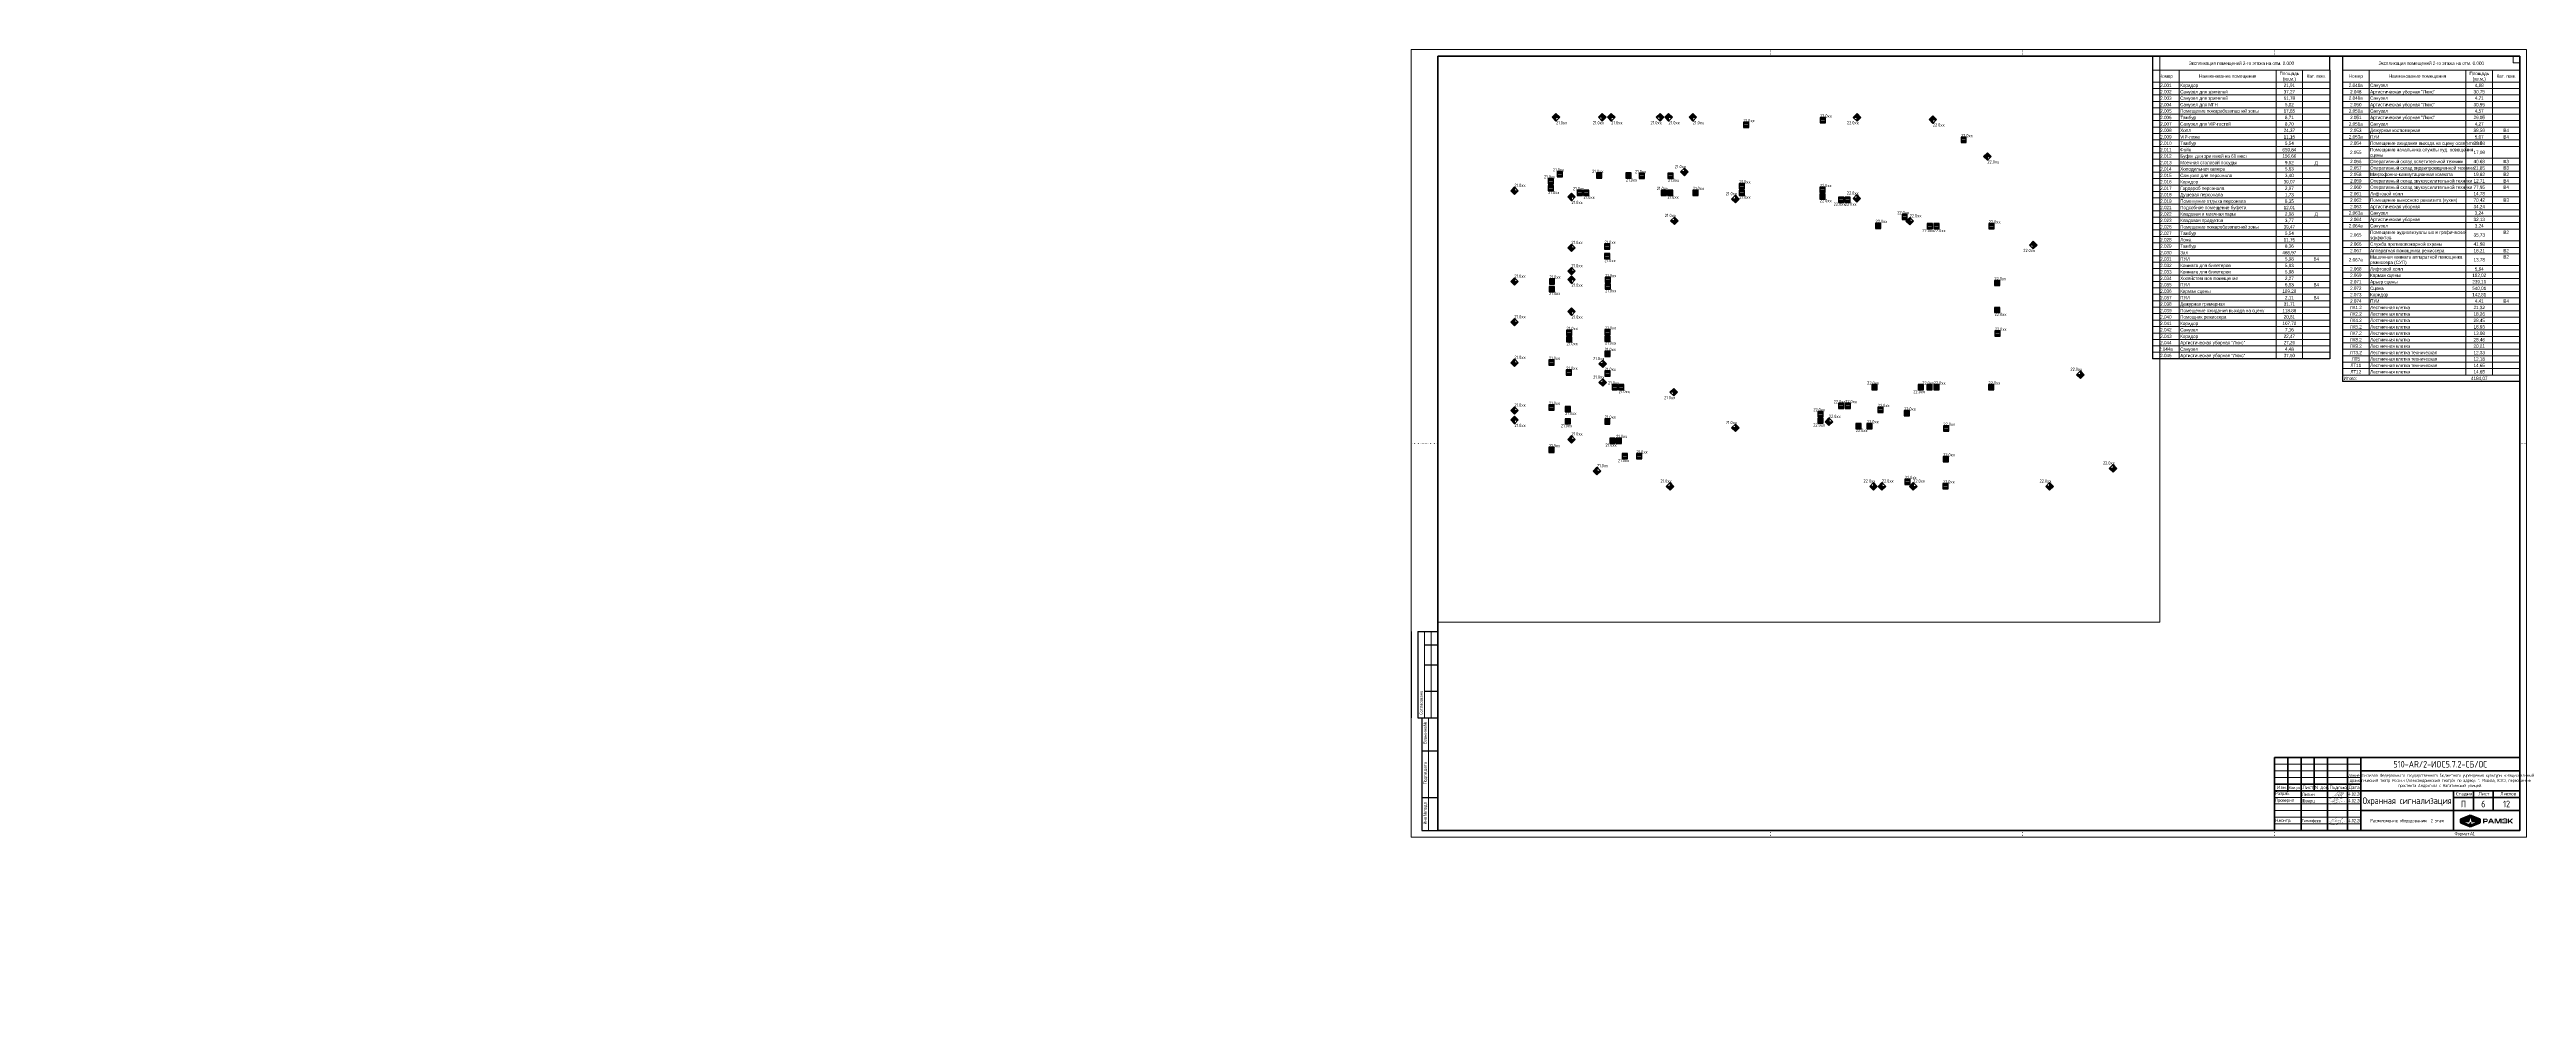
# Paper-space layout '2 этаж_А1' of a CAD drawing. Header units: millimetres. Extents: x -1027 to 841, y -130 to 594.
# The model-space entities are those that its viewports show. They can reach past a viewport. Long polylines and large blocks are cut down to what shows.
import ezdxf
from ezdxf.enums import TextEntityAlignment as Align

# ---------------------------------------------------------------- set-up
doc = ezdxf.new("R2010")
doc.units = ezdxf.units.MM
doc.linetypes.add('Точки', pattern=[1, 0, -1])
for name, color, linetype, lineweight in [('Графика спецификации', 7, 'Continuous', 9), ('Линии перегиба', 7, 'Точки', 9), ('Обычные линии', 7, 'Continuous', 25), ('Основные надписи', 7, 'Continuous', 9), ('Тонкие линии', 7, 'Continuous', 18), ('Черная_6__С', 7, 'Continuous', 50)]:
    doc.layers.add(name, color=color, linetype=linetype, lineweight=lineweight)
doc.layers.add('Охранная сигнализация', color=5, linetype='Continuous')
doc.layers.add('Штамп', color=250, linetype='Continuous')
doc.styles.add('-ISOCPEUR-', font='ISOCPEUR.TTF', dxfattribs={"width": 0.8, "height": 2.5})
doc.styles.add('Arial Narrow_3', font='Arial Narrow.ttf', dxfattribs={"height": 2.5})
doc.styles.add('Arial Narrow_7', font='Arial Narrow.ttf', dxfattribs={"width": 0.9, "height": 2.5})

# ---------------------------------------------------------------- blocks, each defined once
blk = doc.blocks.new('LOGO-RAMEC')
h = blk.add_hatch(color=160)
h.dxf.hatch_style = 1
h.paths.add_polyline_path([(13.7, 1.8), (7.7, 4.3, 0.200197), (6.4, 4.3), (0.4, 1.8, 0.302672), (0, 1.2), (0, -1.2, 0.302672), (0.4, -1.8), (6.4, -4.3, 0.200197), (7.7, -4.3), (13.7, -1.8, 0.302672), (14.2, -1.2), (14.2, 1.2, 0.302672)])
h.paths.add_polyline_path([(6, -0.5), (7.1, 3.6), (8.1, -0.5), (13.4, -0.5), (7.8, -2.8), (7.1, -1), (6.3, -2.8), (0.8, -0.5)], flags=16)
h = blk.add_hatch(color=160)
h.dxf.hatch_style = 1
h.paths.add_polyline_path([(18, 1.7), (17.5, 1.7), (16.6, 1.7, 0.414214), (16.4, 1.5), (16.4, 1.3), (16.4, 0.8), (16.4, 0.4), (16.4, -0.1), (16.4, -0.5), (16.4, -0.9), (16.4, -1.4), (16.4, -1.8), (16.8, -1.8), (17.2, -1.8), (17.2, -1.3), (17.2, -0.8), (17.5, -0.8), (17.9, -0.8), (18.2, -0.8), (18.6, -0.8), (19, -0.7), (19.3, -0.6), (19.5, -0.4), (19.7, 0), (19.7, 0.5), (19.7, 1), (19.5, 1.3), (19.3, 1.5), (19, 1.7), (18.6, 1.7)])
h.paths.add_polyline_path([(18.4, 1), (18.6, 1), (18.8, 0.9), (18.9, 0.8), (18.9, 0.7), (18.9, 0.5), (18.9, 0.3), (18.9, 0.1), (18.8, 0), (18.6, -0.1), (18.4, -0.1), (18.1, -0.1), (17.8, -0.1), (17.5, -0.1), (17.2, -0.1), (17.2, 0.5), (17.2, 1), (17.5, 1), (17.8, 1), (18.1, 1)], flags=16)
h.paths.add_polyline_path([(23.7, -0.5), (23.5, -0.1), (23.3, 0.4), (23.1, 0.8), (22.9, 1.3), (22.7, 1.6, 0.284079), (22.6, 1.7), (22.1, 1.7), (21.7, 1.7, 0.284079), (21.5, 1.6), (21.3, 1.3), (21.1, 0.8), (20.9, 0.4), (20.7, -0.1), (20.5, -0.5), (20.3, -0.9), (20.1, -1.4), (19.9, -1.8), (20.3, -1.8), (20.7, -1.8), (21, -1.4), (21.2, -0.9), (21.6, -0.9), (22.1, -0.9), (22.6, -0.9), (23.1, -0.9), (23.3, -1.4), (23.5, -1.8), (23.9, -1.8), (24.4, -1.8), (24.2, -1.4), (24, -1)])
h.paths.add_polyline_path([(22.7, -0.3), (22.4, -0.3), (22.1, -0.3), (21.8, -0.3), (21.5, -0.3), (21.6, 0.1), (21.8, 0.4), (21.9, 0.7), (22.1, 1.1), (22.1, 1.1), (22.3, 0.7), (22.4, 0.4), (22.6, 0.1)], flags=16)
h.paths.add_polyline_path([(24.7, -0.5), (24.7, -0.9), (24.7, -1.4), (24.7, -1.8), (25.1, -1.8), (25.4, -1.8), (25.4, -1.5), (25.4, -1.1), (25.4, -0.8), (25.4, -0.4), (25.4, -0.1), (25.4, 0.3), (25.4, 0.7), (25.4, 1), (25.6, 1), (25.7, 0.7), (25.8, 0.3), (26, -0.1), (26.1, -0.4), (26.2, -0.8), (26.4, -1.1), (26.5, -1.5), (26.6, -1.7, 0.314645), (26.8, -1.8), (27.2, -1.8), (27.6, -1.8, 0.311598), (27.8, -1.7), (27.9, -1.5), (28, -1.1), (28.2, -0.8), (28.3, -0.4), (28.4, -0.1), (28.6, 0.3), (28.7, 0.7), (28.8, 1), (28.9, 1), (28.9, 0.7), (28.9, 0.3), (28.9, -0.1), (28.9, -0.4), (28.9, -0.8), (28.9, -1.1), (28.9, -1.5), (28.9, -1.8), (29.3, -1.8), (29.7, -1.8), (29.7, -1.4), (29.7, -1), (29.7, -0.5), (29.7, -0.1), (29.7, 0.4), (29.7, 0.8), (29.7, 1.3), (29.7, 1.5, 0.414214), (29.5, 1.7), (29.4, 1.7), (29, 1.7), (28.6, 1.7), (28.4, 1.7, 0.319979), (28.2, 1.6), (28.2, 1.4), (28, 1), (27.9, 0.7), (27.8, 0.3), (27.6, -0.1), (27.5, -0.4), (27.4, -0.8), (27.2, -1.1), (27.2, -1.1), (27, -0.8), (26.9, -0.4), (26.8, -0.1), (26.6, 0.3), (26.5, 0.6), (26.4, 1), (26.2, 1.4), (26.2, 1.6, 0.311598), (26, 1.7), (25.8, 1.7), (25.4, 1.7), (25, 1.7), (24.9, 1.7, 0.414214), (24.7, 1.5), (24.7, 1.3), (24.7, 0.8), (24.7, 0.4), (24.7, -0.1)])
h.paths.add_polyline_path([(32.1, -1.8), (32.4, -1.8), (32.8, -1.8), (33.3, -1.8), (33.6, -1.7), (33.8, -1.4), (33.9, -1.1), (34, -0.6), (34, -0.1), (34, 0.5), (33.9, 1), (33.8, 1.4), (33.6, 1.6), (33.2, 1.7), (32.7, 1.8), (32.4, 1.8), (32.1, 1.8), (31.8, 1.8), (31.5, 1.8), (31, 1.7), (30.7, 1.6), (30.4, 1.4), (30.3, 1.1), (30.2, 0.5), (30.6, 0.5), (31, 0.5), (31, 0.7), (31.1, 0.9), (31.2, 1), (31.3, 1), (31.6, 1.1), (32.1, 1.1), (32.6, 1.1), (32.8, 1), (33, 1), (33.1, 0.9), (33.2, 0.7), (33.2, 0.4), (33.2, 0.3), (32.7, 0.3), (32.2, 0.3), (31.8, 0.3), (31.3, 0.3), (31.3, -0.3), (31.8, -0.3), (32.2, -0.3), (32.7, -0.3), (33.2, -0.3), (33.2, -0.5), (33.2, -0.8), (33.1, -0.9), (33, -1.1), (32.8, -1.1), (32.6, -1.1), (32.1, -1.1), (31.6, -1.1), (31.3, -1.1), (31.2, -1.1), (31.1, -1), (31, -0.8), (31, -0.6), (30.6, -0.6), (30.2, -0.6), (30.2, -1.1), (30.3, -1.5), (30.5, -1.7), (30.9, -1.8), (31.4, -1.8), (31.7, -1.8)])
h.paths.add_polyline_path([(34.5, -0.5), (34.5, -0.9), (34.5, -1.4), (34.5, -1.8), (34.8, -1.8), (35.2, -1.8), (35.2, -1.5), (35.2, -1.1), (35.2, -0.9), (35.5, -0.7), (35.8, -0.4), (36.1, -0.7), (36.4, -1.1), (36.8, -1.5), (37.2, -1.8), (37.7, -1.8), (38.3, -1.8), (37.8, -1.4), (37.3, -0.9), (36.8, -0.4), (36.3, 0.1), (36.8, 0.5), (37.3, 0.9), (37.8, 1.3), (38.2, 1.7), (37.7, 1.7), (37.1, 1.7), (36.7, 1.4), (36.4, 1.1), (36, 0.7), (35.2, 0), (35.2, 0.4), (35.2, 0.7), (35.2, 1.1), (35.2, 1.4), (35.2, 1.7), (34.8, 1.7), (34.5, 1.7), (34.5, 1.3), (34.5, 0.8), (34.5, 0.4), (34.5, -0.1)])
at = {"color": 160}
blk.add_lwpolyline([(6.4, -4.3), (0.4, -1.8, -0.302672), (0, -1.2), (0, 1.2, -0.302672), (0.4, 1.8), (6.4, 4.3, -0.200197), (7.7, 4.3), (13.7, 1.8, -0.302672), (14.2, 1.2), (14.2, -1.2, -0.302672), (13.7, -1.8), (7.7, -4.3, -0.200197)], format="xyb", close=True, dxfattribs=at)
blk.add_lwpolyline([(7.1, -1), (6.3, -2.8), (0.8, -0.5), (6, -0.5), (7.1, 3.6), (8.1, -0.5), (13.4, -0.5), (7.8, -2.8)], close=True, dxfattribs=at)
at = {"color": 160, "lineweight": 25, "const_width": 0.02}
for points in [[(17.2, -0.8), (17.5, -0.8), (17.9, -0.8), (18.2, -0.8), (18.6, -0.8), (19, -0.7), (19.3, -0.6), (19.5, -0.4), (19.7, 0), (19.7, 0.5), (19.7, 1), (19.5, 1.3), (19.3, 1.5), (19, 1.7), (18.6, 1.7), (18, 1.7), (17.5, 1.7), (16.6, 1.7, 0.414214), (16.4, 1.5), (16.4, 1.3), (16.4, 0.8), (16.4, 0.4), (16.4, -0.1), (16.4, -0.5), (16.4, -0.9), (16.4, -1.4), (16.4, -1.8), (16.8, -1.8), (17.2, -1.8), (17.2, -1.3)], [(20.7, -1.8), (21, -1.4), (21.2, -0.9), (21.6, -0.9), (22.1, -0.9), (22.6, -0.9), (23.1, -0.9), (23.3, -1.4), (23.5, -1.8), (23.9, -1.8), (24.4, -1.8), (24.2, -1.4), (24, -1), (23.7, -0.5), (23.5, -0.1), (23.3, 0.4), (23.1, 0.8), (22.9, 1.3), (22.7, 1.6, 0.284079), (22.6, 1.7), (22.1, 1.7), (21.7, 1.7, 0.284079), (21.5, 1.6), (21.3, 1.3), (21.1, 0.8), (20.9, 0.4), (20.7, -0.1), (20.5, -0.5), (20.3, -0.9), (20.1, -1.4), (19.9, -1.8), (20.3, -1.8)], [(24.7, 1.5), (24.7, 1.3), (24.7, 0.8), (24.7, 0.4), (24.7, -0.1), (24.7, -0.5), (24.7, -0.9), (24.7, -1.4), (24.7, -1.8), (25.1, -1.8), (25.4, -1.8), (25.4, -1.5), (25.4, -1.1), (25.4, -0.8), (25.4, -0.4), (25.4, -0.1), (25.4, 0.3), (25.4, 0.7), (25.4, 1), (25.6, 1), (25.7, 0.7), (25.8, 0.3), (26, -0.1), (26.1, -0.4), (26.2, -0.8), (26.4, -1.1), (26.5, -1.5), (26.6, -1.7, 0.314645), (26.8, -1.8), (27.2, -1.8), (27.6, -1.8, 0.311598), (27.8, -1.7), (27.9, -1.5), (28, -1.1), (28.2, -0.8), (28.3, -0.4), (28.4, -0.1), (28.6, 0.3), (28.7, 0.7), (28.8, 1), (28.9, 1), (28.9, 0.7), (28.9, 0.3), (28.9, -0.1), (28.9, -0.4), (28.9, -0.8), (28.9, -1.1), (28.9, -1.5), (28.9, -1.8), (29.3, -1.8), (29.7, -1.8), (29.7, -1.4), (29.7, -1), (29.7, -0.5), (29.7, -0.1), (29.7, 0.4), (29.7, 0.8), (29.7, 1.3), (29.7, 1.5, 0.414214), (29.5, 1.7), (29.4, 1.7), (29, 1.7), (28.6, 1.7), (28.4, 1.7, 0.319979), (28.2, 1.6), (28.2, 1.4), (28, 1), (27.9, 0.7), (27.8, 0.3), (27.6, -0.1), (27.5, -0.4), (27.4, -0.8), (27.2, -1.1), (27.2, -1.1), (27, -0.8), (26.9, -0.4), (26.8, -0.1), (26.6, 0.3), (26.5, 0.6), (26.4, 1), (26.2, 1.4), (26.2, 1.6, 0.311598), (26, 1.7), (25.8, 1.7), (25.4, 1.7), (25, 1.7), (24.9, 1.7, 0.414214)]]:
    blk.add_lwpolyline(points, format="xyb", close=True, dxfattribs=at)
for points in [[(17.2, -0.1), (17.2, 0.5), (17.2, 1), (17.5, 1), (17.8, 1), (18.1, 1), (18.4, 1), (18.6, 1), (18.8, 0.9), (18.9, 0.8), (18.9, 0.7), (18.9, 0.5), (18.9, 0.3), (18.9, 0.1), (18.8, 0), (18.6, -0.1), (18.4, -0.1), (18.1, -0.1), (17.8, -0.1), (17.5, -0.1)], [(21.5, -0.3), (21.6, 0.1), (21.8, 0.4), (21.9, 0.7), (22.1, 1.1), (22.1, 1.1), (22.3, 0.7), (22.4, 0.4), (22.6, 0.1), (22.7, -0.3), (22.4, -0.3), (22.1, -0.3), (21.8, -0.3)], [(31.3, 0.3), (31.3, -0.3), (31.8, -0.3), (32.2, -0.3), (32.7, -0.3), (33.2, -0.3), (33.2, -0.5), (33.2, -0.8), (33.1, -0.9), (33, -1.1), (32.8, -1.1), (32.6, -1.1), (32.1, -1.1), (31.6, -1.1), (31.3, -1.1), (31.2, -1.1), (31.1, -1), (31, -0.8), (31, -0.6), (30.6, -0.6), (30.2, -0.6), (30.2, -1.1), (30.3, -1.5), (30.5, -1.7), (30.9, -1.8), (31.4, -1.8), (31.7, -1.8), (32.1, -1.8), (32.4, -1.8), (32.8, -1.8), (33.3, -1.8), (33.6, -1.7), (33.8, -1.4), (33.9, -1.1), (34, -0.6), (34, -0.1), (34, 0.5), (33.9, 1), (33.8, 1.4), (33.6, 1.6), (33.2, 1.7), (32.7, 1.8), (32.4, 1.8), (32.1, 1.8), (31.8, 1.8), (31.5, 1.8), (31, 1.7), (30.7, 1.6), (30.4, 1.4), (30.3, 1.1), (30.2, 0.5), (30.6, 0.5), (31, 0.5), (31, 0.7), (31.1, 0.9), (31.2, 1), (31.3, 1), (31.6, 1.1), (32.1, 1.1), (32.6, 1.1), (32.8, 1), (33, 1), (33.1, 0.9), (33.2, 0.7), (33.2, 0.4), (33.2, 0.3), (32.7, 0.3), (32.2, 0.3), (31.8, 0.3)], [(35.2, 1.7), (34.8, 1.7), (34.5, 1.7), (34.5, 1.3), (34.5, 0.8), (34.5, 0.4), (34.5, -0.1), (34.5, -0.5), (34.5, -0.9), (34.5, -1.4), (34.5, -1.8), (34.8, -1.8), (35.2, -1.8), (35.2, -1.5), (35.2, -1.1), (35.2, -0.9), (35.5, -0.7), (35.8, -0.4), (36.1, -0.7), (36.4, -1.1), (36.8, -1.5), (37.2, -1.8), (37.7, -1.8), (38.3, -1.8), (37.8, -1.4), (37.3, -0.9), (36.8, -0.4), (36.3, 0.1), (36.8, 0.5), (37.3, 0.9), (37.8, 1.3), (38.2, 1.7), (37.7, 1.7), (37.1, 1.7), (36.7, 1.4), (36.4, 1.1), (36, 0.7), (35.2, 0), (35.2, 0.4), (35.2, 0.7), (35.2, 1.1), (35.2, 1.4)]]:
    blk.add_lwpolyline(points, close=True, dxfattribs=at)
blk = doc.blocks.new('Лепин')
at = {"color": 172, "const_width": 0.107}
blk.add_lwpolyline([(1.2, -0.9), (1.9, -0.6), (2.4, -0.3), (3.2, 0.1), (4.2, 0.7), (5.2, 1.4), (6.4, 2.2), (8.5, 3.7), (9.6, 4.6), (10.3, 5.3), (10.3, 5.6), (10.1, 5.6), (9.7, 5.5), (9.2, 5.2), (8.1, 4.2), (7.1, 3.2), (6.4, 2.4), (5.8, 1.7), (5.8, 1.4), (5.9, 1.3), (6.3, 1.3), (7.5, 2), (8.8, 3), (10, 3.9), (10.1, 4.1), (9.9, 4.1), (9.5, 3.8), (9.1, 3.3), (8.6, 2.6), (8.2, 2.1), (8, 1.6), (8, 1.4), (8, 1.2), (8.5, 1.2), (8.8, 1.4), (11.1, 3.8), (11.1, 3.9), (10.9, 3.8), (10.4, 3.3), (10, 2.7), (9.8, 2), (9.7, 1.6), (9.9, 1.4), (10.7, 1.7), (11.6, 2.5), (12, 3.1), (12, 3.4), (11.7, 3.4), (11.1, 3.1), (10.8, 2.4), (10.5, 1.5), (10.5, 1.1), (10.6, 0.6), (11, 0.1), (11.3, -0.2), (11.3, -0.4), (11.2, -0.6), (10.7, -0.6), (9.9, -0.6), (8.1, -0.4), (7.2, -0.4), (6.4, -0.4), (5.9, -0.4), (5.8, -0.5), (5.9, -0.6), (6.9, -0.3), (8.4, 0.5), (9.7, 1.3), (12.7, 3.4)], dxfattribs=at)
blk = doc.blocks.new('Тимофеев')
at = {"color": 184, "ltscale": 200, "const_width": 0.1}
for points in [[(2.1, 1.6), (1.6, 1.5), (1.2, 1.2), (1.1, 1), (1.1, 0.7), (1.3, 0.6), (1.5, 0.5), (1.7, 0.5), (2, 0.6), (2.3, 0.9), (2.8, 1.5), (3.4, 2.4), (3.6, 2.9), (3.7, 3.2), (3.7, 3.5)], [(5, 3), (4.4, 2), (4.4, 1.8), (4.4, 1.7), (4.4, 1.6), (4.5, 1.6), (4.7, 1.7), (5.2, 2.1), (5.5, 2.4), (5.8, 2.8), (6, 2.9), (5.7, 2.5), (5.5, 2.1), (5.4, 1.8), (5.5, 1.7), (5.6, 1.7), (5.7, 1.8), (5.9, 2), (6.2, 2.2), (6.5, 2.5), (6.7, 2.7), (6.4, 2.3), (6.3, 2), (6.3, 1.8), (6.4, 1.7), (6.6, 1.8), (6.9, 1.9), (7.3, 2.3), (7.7, 2.6), (7.6, 2.5), (7.5, 2.4), (7.4, 2.2), (7.3, 2), (7.3, 1.9), (7.3, 1.9), (7.4, 1.9), (7.6, 1.9), (7.7, 2), (7.9, 2.1), (8, 2.3), (8.3, 2.5), (8.5, 2.7), (8.6, 2.8), (8.7, 2.9), (8.8, 3), (8.7, 2.9), (8.6, 2.8), (8.5, 2.6), (8.4, 2.5), (8.3, 2.3), (8.3, 2.1), (8.3, 2), (8.4, 2), (8.5, 2), (8.6, 2), (8.8, 2.2), (8.9, 2.3), (9.2, 2.5), (9.4, 2.7), (9.6, 3), (9.5, 2.9), (9.4, 2.6), (9.3, 2.5), (9.3, 2.4), (9.3, 2.3), (9.3, 2.2), (9.4, 2.1), (9.6, 2.1), (10, 2.7), (10.4, 3.1), (10.7, 3.4), (10.9, 3.6), (11.1, 3.9), (11, 3.8), (11.2, 4), (11.4, 4.2), (11.6, 4.5), (11.7, 4.6), (12, 5.1), (12, 5.1), (12, 5.1), (12.1, 5.3), (12.2, 5.4), (12.1, 5.5), (12.1, 5.6), (12, 5.7), (11.9, 5.7), (11.8, 5.7), (11.7, 5.6), (11.6, 5.5), (11.5, 5.5), (11.5, 5.4), (11.4, 5.2), (11.3, 5.1), (11.3, 5), (11.2, 4.9), (11.2, 4.8), (11.1, 4.7), (11.1, 4.5), (11, 4.3), (10.9, 4.2), (10.9, 4.2), (10.8, 3.9), (10.8, 3.9), (10.7, 3.7), (10.7, 3.6), (10.6, 3.4), (10.3, 3.1), (10.2, 2.8), (10, 2.6), (9.8, 2.3), (9.7, 1.9), (9.6, 1.7), (9.5, 1.6), (9.4, 1.4), (9.3, 1.2), (9.1, 1), (9, 0.8), (8.9, 0.6), (8.8, 0.5), (8.7, 0.3), (8.6, 0.2), (8.4, 0.1), (8.3, 0), (8.2, -0.1), (7.9, -0.2), (7.8, -0.3), (7.6, -0.3), (7.4, -0.4), (7.3, -0.5), (7.2, -0.5), (7.1, -0.5), (6.8, -0.5), (6.5, -0.5), (6.3, -0.6), (6, -0.6), (5.9, -0.6), (5.6, -0.6), (5.4, -0.5), (5.4, -0.5), (5.4, -0.5), (5.4, -0.5), (4, -0.5), (4, -0.5), (4, -0.5), (4, -0.5), (3.6, -0.5), (3, -0.6), (3, -0.6), (2.7, -0.6), (2.5, -0.6), (2.5, -0.5), (2.6, -0.5), (2.7, -0.5), (2.9, -0.5), (3.1, -0.4), (3.4, -0.4), (3.6, -0.3), (3.8, -0.3), (4.1, -0.2), (4.1, -0.2), (4.4, -0.1), (4.4, -0.1), (4.4, -0.1), (4.7, -0.1), (5.4, 0.1), (5.4, 0.1), (5.4, 0.1), (5.4, 0.1), (5.9, 0.2), (6.2, 0.2), (6.6, 0.3), (6.8, 0.4), (6.8, 0.4), (7.3, 0.5), (7.3, 0.5), (7.7, 0.6), (7.7, 0.6), (7.9, 0.7), (8, 0.7), (8.3, 0.8), (8.6, 0.8), (8.8, 0.9), (8.9, 0.9), (9.3, 0.9), (9.5, 1), (9.7, 1), (10, 1.1), (10.2, 1.1), (10.4, 1.1), (10.5, 1.1), (10.6, 1.2), (10.8, 1.2), (11.1, 1.3), (11.4, 1.3), (11.7, 1.4), (12, 1.4), (12.3, 1.4), (12.4, 1.5), (12.6, 1.5)], [(2.9, 2.5), (2.9, 2.5), (2.8, 2.5), (2.8, 2.7), (3.1, 2.8), (3.6, 3), (4.3, 3.1), (4.8, 3.3), (5.7, 3.7), (6.1, 3.9), (6.4, 4.1), (6.7, 4.4), (6.9, 4.7), (6.9, 5), (6.9, 5.1), (6.8, 5.1), (6.6, 5), (6.2, 4.6), (5.7, 4.2)], [(3.2, 1.2), (3.5, 1.7), (4, 2.4), (4.2, 2.8)]]:
    blk.add_lwpolyline(points, dxfattribs=at)
blk = doc.blocks.new('Шварц')
at = {"color": 174, "ltscale": 200, "const_width": 0.1}
blk.add_lwpolyline([(3.4, 4.8), (3.4, 4.6), (3.4, 4.2), (3.4, 3.9), (3.3, 3.6), (3.4, 3.4), (3.4, 3.4), (3.4, 3.3), (3.4, 3.1), (3.4, 2.8), (3.4, 2.7), (3.4, 2.5), (3.5, 2.4), (3.5, 2.2), (3.6, 2), (3.7, 1.9), (3.7, 1.8), (3.8, 1.6), (3.8, 1.5), (3.8, 1.4), (3.7, 1.4), (3.6, 1.4), (3.4, 1.5), (3.3, 1.6), (3.2, 1.7), (3, 1.7), (2.9, 1.8), (2.6, 1.9), (2.4, 2), (2.3, 2.1), (2.2, 2.1), (2, 2.2), (1.9, 2.3), (1.8, 2.4), (1.7, 2.6), (1.6, 2.6), (1.5, 2.7), (1.4, 2.8), (1.4, 2.8), (1.3, 2.9), (1.2, 3), (1.1, 3.2), (1.1, 3.2), (1.1, 3.3), (1.1, 3.5), (1.1, 3.5), (1.1, 3.7), (1.2, 3.8), (1.3, 3.9), (1.4, 3.9), (1.5, 4), (1.7, 4), (1.8, 4.1), (1.9, 4.1), (2, 4.2), (2.1, 4.3), (2.2, 4.3), (2.4, 4.3), (2.5, 4.4), (2.6, 4.4), (2.7, 4.4), (2.9, 4.5), (3.1, 4.6), (3.3, 4.6), (3.5, 4.7), (3.7, 4.7), (3.8, 4.8), (4, 4.8), (4.2, 4.9), (4.4, 4.9), (4.5, 5), (4.6, 5), (4.8, 5), (4.9, 5), (5, 5), (5.2, 5.1), (5.4, 5.1), (5.5, 5.1), (5.7, 5.2), (5.8, 5.2), (5.8, 5.2), (5.9, 5.3), (5.9, 5.4), (5.9, 5.4), (5.8, 5.4), (5.7, 5.4), (5.6, 5.3), (5.6, 5.2), (5.5, 5), (5.4, 4.9), (5.4, 4.9), (5.3, 4.8), (5.3, 4.6), (5.2, 4.4), (5.1, 4.3), (5, 4.2), (4.9, 4.1), (4.8, 3.9), (4.8, 3.8), (4.8, 3.7), (4.7, 3.6), (4.7, 3.5), (4.6, 3.4), (4.6, 3.2), (4.5, 3), (4.5, 2.9), (4.5, 2.8), (4.4, 2.6), (4.4, 2.5), (4.3, 2.4), (4.3, 2.3), (4.3, 2.1), (4.3, 1.9), (4.2, 1.7), (4.3, 1.6), (4.3, 1.5), (4.4, 1.6), (4.4, 1.6), (4.5, 1.7), (4.6, 1.8), (4.6, 1.9), (4.7, 2), (4.7, 2.1), (4.8, 2.3), (4.9, 2.3), (4.9, 2.4), (4.9, 2.5), (5, 2.6), (5, 2.8), (5.1, 2.9), (5.1, 3), (5.2, 3.1), (5.3, 3.2), (5.3, 3.3), (5.3, 3.3), (5.4, 3.4), (5.4, 3.6), (5.5, 3.7), (5.5, 3.8), (5.5, 3.9), (5.6, 4), (5.6, 4.1), (5.6, 4.2), (5.6, 4.3), (5.6, 4.4), (5.6, 4.2), (5.6, 4.1), (5.6, 4.1), (5.6, 4), (5.6, 4), (5.5, 3.9), (5.5, 3.7), (5.5, 3.6), (5.5, 3.5), (5.4, 3.4), (5.4, 3.3), (5.4, 3.2), (5.4, 3.1), (5.3, 3), (5.3, 2.9), (5.3, 2.8), (5.3, 2.7), (5.2, 2.6), (5.2, 2.5), (5.2, 2.4), (5.2, 2.3), (5.2, 2.2), (5.2, 2), (5.2, 2), (5.2, 2), (5.3, 2), (5.4, 2), (5.5, 2.1), (5.5, 2.1), (5.6, 2.3), (5.7, 2.3), (5.7, 2.4), (5.7, 2.5), (5.8, 2.6), (5.8, 2.6), (5.9, 2.7), (6, 2.8), (6, 2.9), (6.1, 3), (6.2, 3.1), (6.3, 3.2), (6.3, 3.3), (6.4, 3.4), (6.4, 3.4), (6.5, 3.6), (6.5, 3.6), (6.6, 3.7), (6.7, 3.9), (6.7, 4), (6.8, 4.1), (6.8, 4.2), (6.8, 4.3), (6.9, 4.4), (6.9, 4.5), (6.9, 4.4), (6.8, 4.4), (6.7, 4.2), (6.7, 4.1), (6.6, 4), (6.6, 3.9), (6.5, 3.8), (6.5, 3.6), (6.4, 3.5), (6.4, 3.4), (6.4, 3.4), (6.3, 3.3), (6.3, 3.2), (6.3, 3.2), (6.2, 3.1), (6.2, 3), (6.1, 2.8), (6.1, 2.7), (6.2, 2.6), (6.2, 2.5), (6.2, 2.5), (6.3, 2.5), (6.4, 2.6), (6.4, 2.6), (6.6, 2.7), (6.7, 2.8), (6.7, 2.9), (6.7, 2.9), (6.8, 3), (6.9, 3.2), (7, 3.3), (7.2, 3.5), (7.3, 3.7), (7.4, 3.8), (7.5, 3.8), (7.6, 4), (7.7, 4.1), (7.7, 4.3), (7.8, 4.4), (7.9, 4.4), (7.9, 4.5), (8, 4.6), (8, 4.7), (8.1, 4.8), (8.1, 4.9), (8.2, 5), (8.3, 5.1), (8.3, 5.2), (8.3, 5.3), (8.3, 5.4), (8.3, 5.4), (8.2, 5.4), (8.2, 5.3), (8.1, 5.2), (8.1, 5.1), (8, 5), (8, 4.9), (7.9, 4.9), (7.9, 4.8), (7.8, 4.6), (7.7, 4.5), (7.7, 4.4), (7.6, 4.3), (7.6, 4.2), (7.5, 4.1), (7.4, 4), (7.4, 3.9), (7.3, 3.8), (7.3, 3.7), (7.2, 3.6), (7.2, 3.5), (7.1, 3.5), (7.1, 3.4), (7.1, 3.3), (7, 3.2), (6.9, 3.1), (6.9, 3.1), (6.9, 3), (6.9, 2.9), (6.9, 2.8), (6.9, 2.7), (7, 2.7), (7, 2.6), (7, 2.6), (7.1, 2.6), (7.2, 2.6), (7.2, 2.7), (7.3, 2.7), (7.4, 2.7), (7.4, 2.7), (7.5, 2.8), (7.6, 2.8), (7.6, 2.8), (7.7, 2.9), (7.8, 2.9), (7.8, 3), (8, 3.1), (8.1, 3.2), (8.1, 3.3), (8, 3.4), (7.9, 3.5), (7.8, 3.5), (7.7, 3.5), (7.6, 3.4), (7.5, 3.4), (7.5, 3.3), (7.6, 3.3), (7.7, 3.2), (7.8, 3.2), (8, 3.2), (8.1, 3.2), (8.1, 3.3), (8.2, 3.3), (8.3, 3.3), (8.4, 3.3), (8.5, 3.3), (8.7, 3.3), (8.8, 3.3), (8.9, 3.3), (9.1, 3.3), (9.2, 3.3), (9.3, 3.3), (9.3, 3.3), (9.4, 3.3), (9.5, 3.3), (9.6, 3.3), (9.8, 3.3), (9.8, 3.2), (9.9, 3.2), (10.1, 3.2), (10.1, 3.2), (10.2, 3.2), (10.2, 3.1), (10.2, 3), (10.2, 3), (10.2, 2.8), (10.1, 2.8), (10, 2.7), (9.9, 2.6), (9.9, 2.6), (9.7, 2.5), (9.6, 2.4), (9.5, 2.4), (9.5, 2.4), (9.2, 2.3), (9.1, 2.2), (8.9, 2.1), (8.8, 2), (8.7, 2), (8.5, 1.9), (8.3, 1.8), (8.2, 1.8), (8, 1.7), (7.6, 1.6), (7.4, 1.5), (7.2, 1.5), (7, 1.4), (6.8, 1.3), (6.5, 1.2), (6.3, 1.1), (6.3, 1.1), (6, 1), (5.9, 1), (5.6, 0.9), (5.4, 0.8), (5, 0.7), (4.7, 0.6), (4.5, 0.5), (4.3, 0.5), (4, 0.4), (3.9, 0.3), (3.6, 0.2), (3.3, 0.1), (3.1, 0.1), (2.9, 0), (2.5, -0.1), (2.2, -0.2), (2.2, -0.2), (2.1, -0.3), (2.1, -0.3), (2.3, -0.2), (2.6, -0.2), (2.7, -0.1), (3.1, 0), (3.4, 0), (3.9, 0.2), (4.3, 0.3), (4.4, 0.3), (4.8, 0.5), (4.9, 0.5), (6, 0.7), (6, 0.8), (6.2, 0.8), (6.8, 0.9), (7.1, 0.9), (7.4, 1), (7.6, 1.1), (7.9, 1.2), (8.2, 1.2), (8.2, 1.2), (8.4, 1.3), (8.6, 1.3), (8.9, 1.3), (9.2, 1.4), (9.4, 1.4), (9.6, 1.5), (9.9, 1.5), (10.2, 1.6), (10.4, 1.6), (10.6, 1.6), (11.2, 1.7), (11.4, 1.7), (11.6, 1.8), (12.1, 1.8), (12.3, 1.8), (12.7, 1.9), (13.1, 2), (13.4, 2), (13.7, 2), (13.9, 2.1)], dxfattribs=at)
blk = doc.blocks.new('Рамка 2')
at = {"layer": 'Штамп', "color": 7, "linetype": 'Continuous', "lineweight": 15}
for p, q in [((-120, 50), (-185, 50)), ((-120, 45), (-185, 45)), ((-120, 40), (-185, 40)), ((-120, 25), (-185, 25)), ((-120, 20), (-185, 20)), ((-120, 15), (-185, 15)), ((-120, 10), (-185, 10)), ((-120, 5), (-185, 5))]:
    blk.add_line(p, q, dxfattribs=at)
at = {"layer": 'Штамп', "color": 7, "linetype": 'Continuous', "lineweight": 35}
for p, q in [((-175, 55), (-175, 30)), ((-165, 55), (-165, 0)), ((-155, 55), (-155, 30)), ((-145, 55), (-145, 0)), ((-130, 55), (-130, 0)), ((-120, 55), (-120, 0)), ((-120, 45), (-120, 45)), ((0, 45), (-120, 45)), ((-120, 35), (-185, 35)), ((0, 30), (-185, 30)), ((-50, 30), (-50, 0)), ((0, 25), (-50, 25)), ((-35, 30), (-35, 15)), ((-20, 30), (-20, 15)), ((0, 15), (-120, 15))]:
    blk.add_line(p, q, dxfattribs=at)
at = {"layer": 'Штамп', "color": 7, "linetype": 'Continuous', "lineweight": 35, "flags": 128}
blk.add_lwpolyline([(-185, 55), (0, 55), (0, 0), (-185, 0)], close=True, dxfattribs=at)
at = {"xscale": 1.040056588551762, "yscale": 1.040056588551762, "zscale": 1.040056588551762}
blk.add_blockref('LOGO-RAMEC', (-44.7, 7.2), dxfattribs=at)
at = {"layer": 'Defpoints'}
for name, p in [('Шварц', (-145, 20)), ('Тимофеев', (-145, 5))]:
    blk.add_blockref(name, p, dxfattribs=at)
at = {"layer": 'Defpoints', "color": 172}
blk.add_blockref('Лепин', (-145, 25), dxfattribs=at)
at = {"style": '-ISOCPEUR-', "width": 0.8, "flags": 8}
for tag, height, p in [('PROJECTNUMBER', 5, (-60, 50)), ('DATE', 2.5, (-125, 27.5)), ('DATE', 2.5, (-125, 22.5)), ('SYSTEM', 5, (-85, 22.5)), ('PHASE', 5, (-42.5, 20)), ('LIST', 5, (-27.5, 20)), ('DATE', 2.5, (-125, 7.5)), ('LAYOUTDESC', 2.5, (-85, 7.5))]:
    blk.add_attdef(tag, text='', height=height, dxfattribs=at).set_placement(p, align=Align.MIDDLE_CENTER)
at = {"style": '-ISOCPEUR-', "width": 0.8}
blk.add_attdef('LISTS', text='', height=5, dxfattribs=at).set_placement((-10, 20), align=Align.MIDDLE_CENTER)
at = {"layer": 'Штамп', "color": 7, "linetype": 'Continuous', "lineweight": 20, "style": '-ISOCPEUR-'}
for s, height, p in [('Изм.', 2.5, (-183.1, 31.3)), ('Кол.уч.', 2, (-174.1, 31.3)), ('Лист', 2.5, (-164, 31.3)), ('N док.', 2.5, (-154.6, 31.3)), ('Подпись', 2.5, (-143.5, 31.2)), ('Дата', 2.5, (-129.1, 31.3)), ('Стадия', 2.5, (-48, 26.5)), ('Лист', 2.5, (-31.3, 26.5)), ('Листов', 2.5, (-14.8, 26.5))]:
    blk.add_text(s, height=height, dxfattribs=at).set_placement(p)
at = {"layer": 'Штамп', "color": 9, "ltscale": 14.285714, "insert": (-60, 37.5), "char_height": 2.5, "width": 120, "attachment_point": 5, "style": '-ISOCPEUR-'}
blk.add_mtext('{\\H0.91667x;\\C256;Здание филиала Федерального государственного бюджетного учреждения культуры «Национальный драматический театр России (Александринский театр)» по адресу: г. Москва, ЮАО, пересечение проспекта Андропова с Нагатинской улицей.}', dxfattribs=at)
at = {"layer": 'Штамп', "color": 7, "linetype": 'Continuous', "lineweight": 20, "char_height": 2.5, "width": 19, "attachment_point": 4, "style": '-ISOCPEUR-'}
for s, insert in [('Разраб.', (-184.4, 27.6)), ('Проверил', (-184.4, 22.6)), ('Лепин', (-164.4, 27.2)), ('Шварц', (-164.4, 22.2)), ('Н.контр.', (-184.3, 7.4)), ('Тимофеев', (-164.4, 7.2))]:
    blk.add_mtext(s, dxfattribs=dict(at, insert=insert))
blk = doc.blocks.new('_ЛИ__Форма 3_ Графическая часть - А1А-4542602-План -2-го этажа на отм_ -16_650')
at = {"layer": 'Линии перегиба'}
for p, q in [((271, 594), (271, 589)), ((461, 594), (461, 589)), ((651, 594), (651, 589)), ((841, 594), (841, 589)), ((20, 297), (0, 297)), ((841, 297), (836, 297)), ((271, 0), (271, 5)), ((461, 0), (461, 5)), ((651, 0), (651, 5)), ((841, 0), (841, 5))]:
    blk.add_line(p, q, dxfattribs=at)
at = {"layer": 'Обычные линии'}
for p, q in [((0, 155), (0, 90)), ((5, 155), (5, 90)), ((5, 155), (20, 155)), ((10, 145), (20, 145)), ((10, 130), (20, 130)), ((10, 110), (20, 110)), ((5, 90), (20, 90)), ((8, 90), (8, 5)), ((8, 65), (20, 65)), ((8, 30), (20, 30)), ((8, 5), (20, 5))]:
    blk.add_line(p, q, dxfattribs=at)
at = {"layer": 'Основные надписи'}
for p, q in [((831, 589), (831, 584)), ((831, 584), (836, 584))]:
    blk.add_line(p, q, dxfattribs=at)
at = {"layer": 'Тонкие линии', "lineweight": 9}
for p, q in [((0, 594), (0, 0)), ((0, 594), (841, 594)), ((841, 594), (841, 0)), ((10, 155), (10, 90)), ((15, 155), (15, 90)), ((13, 90), (13, 5)), ((841, 0), (0, 0))]:
    blk.add_line(p, q, dxfattribs=at)
at = {"layer": 'Черная_6__С'}
for p, q in [((20, 589), (20, 5)), ((836, 589), (20, 589)), ((836, 5), (836, 589)), ((20, 5), (836, 5)), ((786, 5), (836, 5)), ((836, 5), (836, 10))]:
    blk.add_line(p, q, dxfattribs=at)
at = {"layer": 'Основные надписи', "char_height": 2.5, "attachment_point": 1, "rotation": 90}
for s, insert, width, style in [('Согласовано', (6.2, 92.5), 18.832, '-ISOCPEUR-'), ('\\fArial Narrow|b0|i0|c204|p34|;\\W.9;№', (9.2, 83.5), 3.391, '-ISOCPEUR-'), ('Взам', (9.2, 70.3), 7.432, '-ISOCPEUR-'), ('инв', (9.2, 77.8), 5.123, '-ISOCPEUR-'), ('. ', (9.2, 82), 1.732, '-ISOCPEUR-'), ('. ', (9.2, 76.4), 1.732, '-ISOCPEUR-'), ('Подп', (9.2, 39.9), 7.504, '-ISOCPEUR-'), ('\\fArial Narrow|b0|i0|c204|p34|;\\W.9;и', (9.2, 47.5), 1.732, '-ISOCPEUR-'), ('дата', (9.2, 49.7), 6.71, '-ISOCPEUR-'), ('. ', (9.2, 46.1), 1.732, '-ISOCPEUR-'), ('подл', (9.2, 19.3), 7.071, '-ISOCPEUR-'), ('\\fArial Narrow|b0|i0|c204|p34|;\\W.9;.', (9.2, 25.1), 0.866, 'Arial Narrow_7'), ('\\fArial Narrow|b0|i0|c204|p34|;\\W.9;№', (9.2, 15.7), 3.391, '-ISOCPEUR-'), ('Инв', (9.2, 9.7), 5.628, '-ISOCPEUR-'), ('. ', (9.2, 14.3), 1.732, 'Arial Narrow_7'), ('\\fArial Narrow|b0|i0|c204|p34|;\\W.9; ', (-1026.8, -41.2), 0.866, 'Arial Narrow_7'), ('\\fArial Narrow|b0|i0|c204|p34|;\\W.9; ', (-1021.8, -41.2), 0.866, 'Arial Narrow_7'), ('\\fArial Narrow|b0|i0|c204|p34|;\\W.9; ', (-1023.8, -99.5), 0.866, 'Arial Narrow_7'), ('\\fArial Narrow|b0|i0|c204|p34|;\\W.9; ', (-1023.8, -130), 0.866, 'Arial Narrow_7')]:
    blk.add_mtext(s, dxfattribs=dict(at, insert=insert, width=width, style=style))
at = {"layer": 'Основные надписи', "char_height": 2.5, "attachment_point": 1, "style": '-ISOCPEUR-'}
for s, insert, width in [('Формат', (786.8, 3.9), 12.426), (': ', (797, 3.9), 1.924), ('\\fArial Narrow|b0|i0|c204|p34|;А', (798.6, 3.9), 2.325), ('\\fArial Narrow|b0|i0|c204|p34|;1', (800.5, 3.9), 1.924)]:
    blk.add_mtext(s, dxfattribs=dict(at, insert=insert, width=width))
blk = doc.blocks.new('*U10')
h = blk.add_hatch(color=256)
h.dxf.hatch_style = 1
h.paths.add_polyline_path([(2.8, 0), (5.7, -2.8), (2.8, -2.8), (2.8, -5.7), (0, -2.8)])
for points in [[(2.8, 0), (5.7, -2.8), (2.8, -5.7), (0, -2.8)], [(2.8, -2.8), (5.7, -2.8), (2.8, -5.7), (2.8, -2.8)]]:
    blk.add_lwpolyline(points, close=True)
at = {"style": '-ISOCPEUR-', "width": 0.8}
blk.add_attdef('ADDR', (2.8, -5.7), '', height=2.5, dxfattribs=at)
blk = doc.blocks.new('*U11')
h = blk.add_hatch(color=256)
h.dxf.hatch_style = 1
h.paths.add_polyline_path([(2.8, 0), (5.7, 2.8), (2.8, 2.8), (2.8, 5.7), (0, 2.8)])
for points in [[(2.8, 0), (5.7, 2.8), (2.8, 5.7), (0, 2.8)], [(2.8, 2.8), (5.7, 2.8), (2.8, 5.7), (2.8, 2.8)]]:
    blk.add_lwpolyline(points, close=True)
at = {"style": '-ISOCPEUR-', "width": 0.8}
blk.add_attdef('ADDR', (2.8, 5.7), '', height=2.5, dxfattribs=at)
blk = doc.blocks.new('*U12')
h = blk.add_hatch(color=256)
h.dxf.hatch_style = 1
h.paths.add_polyline_path([(-2.8, 0), (-5.7, 2.8), (-2.8, 2.8), (-2.8, 5.7), (0, 2.8)])
for points in [[(-2.8, 0), (-5.7, 2.8), (-2.8, 5.7), (0, 2.8)], [(-2.8, 2.8), (-5.7, 2.8), (-2.8, 5.7), (-2.8, 2.8)]]:
    blk.add_lwpolyline(points, close=True)
at = {"style": '-ISOCPEUR-', "width": 0.8}
blk.add_attdef('ADDR', (-2.8, 5.7), '', height=2.5, dxfattribs=at)
blk = doc.blocks.new('*U14')
h = blk.add_hatch(color=256)
h.dxf.hatch_style = 1
h.paths.add_polyline_path([(2.8, 0), (5.7, -2.8), (2.8, -2.8), (2.8, -5.7), (0, -2.8)])
for points in [[(2.8, 0), (5.7, -2.8), (2.8, -5.7), (0, -2.8)], [(2.8, -2.8), (5.7, -2.8), (2.8, -5.7), (2.8, -2.8)]]:
    blk.add_lwpolyline(points, close=True)
at = {"style": '-ISOCPEUR-', "width": 0.8}
blk.add_attdef('ADDR', (2.8, -5.7), '', height=2.5, dxfattribs=at)
blk = doc.blocks.new('*U13')
h = blk.add_hatch(color=256)
h.dxf.hatch_style = 1
h.paths.add_polyline_path([(-2.8, 0), (-5.7, -2.8), (-2.8, -2.8), (-2.8, -5.7), (0, -2.8)])
for points in [[(-2.8, 0), (-5.7, -2.8), (-2.8, -5.7), (0, -2.8)], [(-2.8, -2.8), (-5.7, -2.8), (-2.8, -5.7), (-2.8, -2.8)]]:
    blk.add_lwpolyline(points, close=True)
at = {"style": '-ISOCPEUR-', "width": 0.8}
blk.add_attdef('ADDR', (-2.8, -5.7), '', height=2.5, dxfattribs=at)
blk = doc.blocks.new('*U15')
h = blk.add_hatch(color=256)
h.dxf.hatch_style = 1
h.paths.add_polyline_path([(-2.8, 0), (-5.7, -2.8), (-2.8, -2.8), (-2.8, -5.7), (0, -2.8)])
for points in [[(-2.8, 0), (-5.7, -2.8), (-2.8, -5.7), (0, -2.8)], [(-2.8, -2.8), (-5.7, -2.8), (-2.8, -5.7), (-2.8, -2.8)]]:
    blk.add_lwpolyline(points, close=True)
at = {"style": '-ISOCPEUR-', "width": 0.8}
blk.add_attdef('ADDR', (-2.8, -5.7), '', height=2.5, dxfattribs=at)
blk = doc.blocks.new('*U16')
h = blk.add_hatch(color=256)
h.dxf.hatch_style = 1
h.paths.add_polyline_path([(0, 1.3), (0, 0), (4, 0), (4, 1.3)])
h.paths.add_polyline_path([(0, 4), (0, 2.7), (4, 2.7), (4, 4)])
for points in [[(0, 0), (4, 0), (4, 4), (0, 4)], [(0, 2.7), (4, 2.7), (4, 4), (0, 4)], [(0, 0), (4, 0), (4, 1.3), (0, 1.3)]]:
    blk.add_lwpolyline(points, close=True)
at = {"style": '-ISOCPEUR-', "width": 0.8}
blk.add_attdef('ADDR', (0, 4), '', height=2.5, dxfattribs=at)
blk = doc.blocks.new('*U20')
h = blk.add_hatch(color=256)
h.dxf.hatch_style = 1
h.paths.add_polyline_path([(-4, -2.7), (-4, -4), (0, -4), (0, -2.7)])
h.paths.add_polyline_path([(-4, 0), (-4, -1.3), (0, -1.3), (0, 0)])
for points in [[(-4, -4), (0, -4), (0, 0), (-4, 0)], [(-4, -1.3), (0, -1.3), (0, 0), (-4, 0)], [(-4, -4), (0, -4), (0, -2.7), (-4, -2.7)]]:
    blk.add_lwpolyline(points, close=True)
at = {"style": '-ISOCPEUR-', "width": 0.8}
blk.add_attdef('ADDR', (0, -4), '', height=2.5, dxfattribs=at)
blk = doc.blocks.new('*U17')
h = blk.add_hatch(color=256)
h.dxf.hatch_style = 1
h.paths.add_polyline_path([(0, -2.7), (0, -4), (4, -4), (4, -2.7)])
h.paths.add_polyline_path([(0, 0), (0, -1.3), (4, -1.3), (4, 0)])
for points in [[(0, -4), (4, -4), (4, 0), (0, 0)], [(0, -1.3), (4, -1.3), (4, 0), (0, 0)], [(0, -4), (4, -4), (4, -2.7), (0, -2.7)]]:
    blk.add_lwpolyline(points, close=True)
at = {"style": '-ISOCPEUR-', "width": 0.8}
blk.add_attdef('ADDR', (0, -4), '', height=2.5, dxfattribs=at)
blk = doc.blocks.new('*U18')
h = blk.add_hatch(color=256)
h.dxf.hatch_style = 1
h.paths.add_polyline_path([(-4, 1.3), (-4, 0), (0, 0), (0, 1.3)])
h.paths.add_polyline_path([(-4, 4), (-4, 2.7), (0, 2.7), (0, 4)])
for points in [[(-4, 0), (0, 0), (0, 4), (-4, 4)], [(-4, 2.7), (0, 2.7), (0, 4), (-4, 4)], [(-4, 0), (0, 0), (0, 1.3), (-4, 1.3)]]:
    blk.add_lwpolyline(points, close=True)
at = {"style": '-ISOCPEUR-', "width": 0.8}
blk.add_attdef('ADDR', (0, 4), '', height=2.5, dxfattribs=at)
blk = doc.blocks.new('*U19')
h = blk.add_hatch(color=256)
h.dxf.hatch_style = 1
h.paths.add_polyline_path([(-4, -2.7), (-4, -4), (0, -4), (0, -2.7)])
h.paths.add_polyline_path([(-4, 0), (-4, -1.3), (0, -1.3), (0, 0)])
for points in [[(-4, -4), (0, -4), (0, 0), (-4, 0)], [(-4, -1.3), (0, -1.3), (0, 0), (-4, 0)], [(-4, -4), (0, -4), (0, -2.7), (-4, -2.7)]]:
    blk.add_lwpolyline(points, close=True)
at = {"style": '-ISOCPEUR-', "width": 0.8}
blk.add_attdef('ADDR', (0, -4), '', height=2.5, dxfattribs=at)
blk = doc.blocks.new('*U21')
h = blk.add_hatch(color=256)
h.dxf.hatch_style = 1
h.paths.add_polyline_path([(0, 1.3), (0, 0), (4, 0), (4, 1.3)])
h.paths.add_polyline_path([(0, 4), (0, 2.7), (4, 2.7), (4, 4)])
for points in [[(0, 0), (4, 0), (4, 4), (0, 4)], [(0, 2.7), (4, 2.7), (4, 4), (0, 4)], [(0, 0), (4, 0), (4, 1.3), (0, 1.3)]]:
    blk.add_lwpolyline(points, close=True)
at = {"style": '-ISOCPEUR-', "width": 0.8}
blk.add_attdef('ADDR', (0, 4), '', height=2.5, dxfattribs=at)
blk = doc.blocks.new('*U22')
h = blk.add_hatch(color=256)
h.dxf.hatch_style = 1
h.paths.add_polyline_path([(0, -2.7), (0, -4), (4, -4), (4, -2.7)])
h.paths.add_polyline_path([(0, 0), (0, -1.3), (4, -1.3), (4, 0)])
for points in [[(0, -4), (4, -4), (4, 0), (0, 0)], [(0, -1.3), (4, -1.3), (4, 0), (0, 0)], [(0, -4), (4, -4), (4, -2.7), (0, -2.7)]]:
    blk.add_lwpolyline(points, close=True)
at = {"style": '-ISOCPEUR-', "width": 0.8}
blk.add_attdef('ADDR', (0, -4), '', height=2.5, dxfattribs=at)
blk = doc.blocks.new('*U23')
h = blk.add_hatch(color=256)
h.dxf.hatch_style = 1
h.paths.add_polyline_path([(-4, 1.3), (-4, 0), (0, 0), (0, 1.3)])
h.paths.add_polyline_path([(-4, 4), (-4, 2.7), (0, 2.7), (0, 4)])
for points in [[(-4, 0), (0, 0), (0, 4), (-4, 4)], [(-4, 2.7), (0, 2.7), (0, 4), (-4, 4)], [(-4, 0), (0, 0), (0, 1.3), (-4, 1.3)]]:
    blk.add_lwpolyline(points, close=True)
at = {"style": '-ISOCPEUR-', "width": 0.8}
blk.add_attdef('ADDR', (0, 4), '', height=2.5, dxfattribs=at)

msp = doc.modelspace()

# ---------------------------------------------------------------- block references
at = {"layer": 'Охранная сигнализация'}
ref = msp.add_blockref('*U14', (63597, 25415), dxfattribs=dict(at, xscale=200, yscale=200, zscale=200))
ref.add_attrib('ADDR', '21.0xx', (64162, 23784), dxfattribs={"layer": '0', "height": 500, "style": '-ISOCPEUR-', "width": 0.8})
ref = msp.add_blockref('*U13', (71717, 25417), dxfattribs=dict(at, xscale=200, yscale=200, zscale=200))
ref.add_attrib('ADDR', '21.0xx', (69709, 23786), dxfattribs={"layer": '0', "height": 500, "style": '-ISOCPEUR-', "width": 0.8})
ref = msp.add_blockref('*U10', (71932, 25417), dxfattribs=dict(at, xscale=200, yscale=200, zscale=200))
ref.add_attrib('ADDR', '21.0xx', (72497, 23786), dxfattribs={"layer": '0', "height": 500, "style": '-ISOCPEUR-', "width": 0.8})
ref = msp.add_blockref('*U15', (80432, 25417), dxfattribs=dict(at, xscale=200, yscale=200, zscale=200))
ref.add_attrib('ADDR', '21.0xx', (78424, 23786), dxfattribs={"layer": '0', "height": 500, "style": '-ISOCPEUR-', "width": 0.8})
ref = msp.add_blockref('*U10', (80582, 25417), dxfattribs=dict(at, xscale=200, yscale=200, zscale=200))
ref.add_attrib('ADDR', '21.0xx', (81147, 23786), dxfattribs={"layer": '0', "height": 500, "style": '-ISOCPEUR-', "width": 0.8})
ref = msp.add_blockref('*U10', (84242, 25417), dxfattribs=dict(at, xscale=200, yscale=200, zscale=200))
ref.add_attrib('ADDR', '21.0xx', (84807, 23786), dxfattribs={"layer": '0', "height": 500, "style": '-ISOCPEUR-', "width": 0.8})
at = {"layer": 'Охранная сигнализация', "xscale": 200, "yscale": 200, "zscale": 200}
for name, p, values in [('*U16', (92438, 23319), {'ADDR': '21.0xx'}), ('*U16', (103991, 24011), {'ADDR': '22.0xx'}), ('*U16', (125253, 21047), {'ADDR': '22.0xx'}), ('*U16', (91816, 14064), {'ADDR': '21.0xx'}), ('*U11', (57334, 13217), {'ADDR': '21.0xx'}), ('*U16', (84809, 13080), {'ADDR': '21.0xx'}), ('*U16', (103961, 13524), {'ADDR': '22.0xx'}), ('*U16', (112364, 8107), {'ADDR': '22.0xx'}), ('*U11', (116949, 8619), {'ADDR': '22.0xx'}), ('*U16', (129427, 8033), {'ADDR': '22.0xx'}), ('*U11', (65932, 4592), {'ADDR': '21.0xx'}), ('*U16', (71477, 4969), {'ADDR': '21.0xx'}), ('*U11', (57334, -486), {'ADDR': '21.0xx'}), ('*U16', (63165, -287), {'ADDR': '21.0xx'}), ('*U11', (65932, 1082), {'ADDR': '21.0xx'}), ('*U16', (71584, -70), {'ADDR': '21.0xx'}), ('*U16', (130287, -536), {'ADDR': '22.0xx'}), ('*U11', (57334, -6611), {'ADDR': '21.0xx'}), ('*U16', (65766, -8042), {'ADDR': '21.0xx'}), ('*U16', (71550, -7945), {'ADDR': '21.0xx'}), ('*U16', (130354, -8153), {'ADDR': '22.0xx'}), ('*U11', (57334, -12731), {'ADDR': '21.0xx'}), ('*U16', (71516, -11204), {'ADDR': '21.0xx'}), ('*U16', (63096, -12532), {'ADDR': '21.0xx'}), ('*U16', (65716, -14038), {'ADDR': '21.0xx'}), ('*U21', (71516, -14194), {'ADDR': '21.0xx'}), ('*U11', (57334, -19931), {'ADDR': '21.0xx'}), ('*U16', (63096, -19323), {'ADDR': '21.0xx'}), ('*U16', (107779, -19068), {'ADDR': '22.0xx'}), ('*U16', (112704, -19658), {'ADDR': '22.0xx'}), ('*U16', (121137, -16264), {'ADDR': '22.0xx'}), ('*U16', (129396, -16264), {'ADDR': '22.0xx'}), ('*U16', (71513, -21412), {'ADDR': '21.0xx'}), ('*U11', (104761, -21633), {'ADDR': '22.0xx'}), ('*U16', (111071, -22114), {'ADDR': '22.0xx'}), ('*U16', (116661, -20188), {'ADDR': '22.0xx'}), ('*U16', (122591, -22478), {'ADDR': '22.0xx'}), ('*U16', (63096, -25722), {'ADDR': '21.0xx'}), ('*U11', (65932, -24283), {'ADDR': '21.0xx'}), ('*U16', (73230, -24327), {'ADDR': '21.0xx'}), ('*U16', (76307, -26661), {'ADDR': '21.0xx'}), ('*U16', (122558, -27093), {'ADDR': '22.0xx'}), ('*U11', (69782, -29066), {'ADDR': '21.0xx'}), ('*U11', (112757, -31381), {'ADDR': '22.0xx'}), ('*U16', (116780, -30519), {'ADDR': '22.0xx'}), ('*U11', (117482, -31381), {'ADDR': '22.0xx'}), ('*U16', (122525, -31172), {'ADDR': '22.0xx'})]:
    msp.add_blockref(name, p, dxfattribs=at).add_auto_attribs(values)
at = {"layer": 'Охранная сигнализация'}
ref = msp.add_blockref('*U15', (110132, 25412), dxfattribs=dict(at, xscale=200, yscale=200, zscale=200))
ref.add_attrib('ADDR', '22.0xx', (108051, 23781), dxfattribs={"layer": '0', "height": 500, "style": '-ISOCPEUR-', "width": 0.8})
ref = msp.add_blockref('*U10', (120434, 25083), dxfattribs=dict(at, xscale=200, yscale=200, zscale=200))
ref.add_attrib('ADDR', '22.0xx', (120999, 23452), dxfattribs={"layer": '0', "height": 500, "style": '-ISOCPEUR-', "width": 0.8})
ref = msp.add_blockref('*U14', (128661, 19517), dxfattribs=dict(at, xscale=200, yscale=200, zscale=200))
ref.add_attrib('ADDR', '22.0xx', (129227, 17886), dxfattribs={"layer": '0', "height": 500, "style": '-ISOCPEUR-', "width": 0.8})
ref = msp.add_blockref('*U18', (63793, 14810), dxfattribs=dict(at, xscale=200, yscale=200, zscale=200))
ref.add_attrib('ADDR', '21.0xx', (62351, 15610), dxfattribs={"layer": '0', "height": 500, "style": '-ISOCPEUR-', "width": 0.8})
ref = msp.add_blockref('*U18', (65142, 15889), dxfattribs=dict(at, xscale=200, yscale=200, zscale=200))
ref.add_attrib('ADDR', '21.0xx', (63700, 16689), dxfattribs={"layer": '0', "height": 500, "style": '-ISOCPEUR-', "width": 0.8})
ref = msp.add_blockref('*U18', (71068, 15656), dxfattribs=dict(at, xscale=200, yscale=200, zscale=200))
ref.add_attrib('ADDR', '21.0xx', (69625, 16456), dxfattribs={"layer": '0', "height": 500, "style": '-ISOCPEUR-', "width": 0.8})
ref = msp.add_blockref('*U17', (74714, 16456), dxfattribs=dict(at, xscale=200, yscale=200, zscale=200))
ref.add_attrib('ADDR', '21.0xx', (74714, 15156), dxfattribs={"layer": '0', "height": 500, "style": '-ISOCPEUR-', "width": 0.8})
ref = msp.add_blockref('*U18', (77523, 15617), dxfattribs=dict(at, xscale=200, yscale=200, zscale=200))
ref.add_attrib('ADDR', '21.0xx', (76080, 16417), dxfattribs={"layer": '0', "height": 500, "style": '-ISOCPEUR-', "width": 0.8})
ref = msp.add_blockref('*U17', (81053, 16417), dxfattribs=dict(at, xscale=200, yscale=200, zscale=200))
ref.add_attrib('ADDR', '21.0xx', (81053, 15117), dxfattribs={"layer": '0', "height": 500, "style": '-ISOCPEUR-', "width": 0.8})
ref = msp.add_blockref('*U12', (84092, 16052), dxfattribs=dict(at, xscale=200, yscale=200, zscale=200))
ref.add_attrib('ADDR', '21.0xx', (82084, 17183), dxfattribs={"layer": '0', "height": 500, "style": '-ISOCPEUR-', "width": 0.8})
ref = msp.add_blockref('*U17', (62993, 14568), dxfattribs=dict(at, xscale=200, yscale=200, zscale=200))
ref.add_attrib('ADDR', '21.0xx', (62993, 13268), dxfattribs={"layer": '0', "height": 500, "style": '-ISOCPEUR-', "width": 0.8})
ref = msp.add_blockref('*U10', (65932, 13397), dxfattribs=dict(at, xscale=200, yscale=200, zscale=200))
ref.add_attrib('ADDR', '21.0xx', (66497, 11766), dxfattribs={"layer": '0', "height": 500, "style": '-ISOCPEUR-', "width": 0.8})
ref = msp.add_blockref('*U18', (68163, 13054), dxfattribs=dict(at, xscale=200, yscale=200, zscale=200))
ref.add_attrib('ADDR', '21.0xx', (66721, 13854), dxfattribs={"layer": '0', "height": 500, "style": '-ISOCPEUR-', "width": 0.8})
ref = msp.add_blockref('*U17', (68319, 13854), dxfattribs=dict(at, xscale=200, yscale=200, zscale=200))
ref.add_attrib('ADDR', '21.0xx', (68319, 12554), dxfattribs={"layer": '0', "height": 500, "style": '-ISOCPEUR-', "width": 0.8})
ref = msp.add_blockref('*U18', (80815, 13080), dxfattribs=dict(at, xscale=200, yscale=200, zscale=200))
ref.add_attrib('ADDR', '21.0xx', (79373, 13880), dxfattribs={"layer": '0', "height": 500, "style": '-ISOCPEUR-', "width": 0.8})
ref = msp.add_blockref('*U17', (80971, 13880), dxfattribs=dict(at, xscale=200, yscale=200, zscale=200))
ref.add_attrib('ADDR', '21.0xx', (80971, 12580), dxfattribs={"layer": '0', "height": 500, "style": '-ISOCPEUR-', "width": 0.8})
ref = msp.add_blockref('*U12', (91782, 11969), dxfattribs=dict(at, xscale=200, yscale=200, zscale=200))
ref.add_attrib('ADDR', '21.0xx', (89774, 13100), dxfattribs={"layer": '0', "height": 500, "style": '-ISOCPEUR-', "width": 0.8})
ref = msp.add_blockref('*U17', (91816, 13874), dxfattribs=dict(at, xscale=200, yscale=200, zscale=200))
ref.add_attrib('ADDR', '21.0xx', (91816, 12574), dxfattribs={"layer": '0', "height": 500, "style": '-ISOCPEUR-', "width": 0.8})
ref = msp.add_blockref('*U17', (103961, 13334), dxfattribs=dict(at, xscale=200, yscale=200, zscale=200))
ref.add_attrib('ADDR', '22.0xx', (103961, 12034), dxfattribs={"layer": '0', "height": 500, "style": '-ISOCPEUR-', "width": 0.8})
ref = msp.add_blockref('*U20', (107562, 12801), dxfattribs=dict(at, xscale=200, yscale=200, zscale=200))
ref.add_attrib('ADDR', '22.0xx', (106047, 11501), dxfattribs={"layer": '0', "height": 500, "style": '-ISOCPEUR-', "width": 0.8})
ref = msp.add_blockref('*U17', (107731, 12801), dxfattribs=dict(at, xscale=200, yscale=200, zscale=200))
ref.add_attrib('ADDR', '22.0xx', (107731, 11501), dxfattribs={"layer": '0', "height": 500, "style": '-ISOCPEUR-', "width": 0.8})
ref = msp.add_blockref('*U12', (110115, 12054), dxfattribs=dict(at, xscale=200, yscale=200, zscale=200))
ref.add_attrib('ADDR', '22.0xx', (108034, 13185), dxfattribs={"layer": '0', "height": 500, "style": '-ISOCPEUR-', "width": 0.8})
ref = msp.add_blockref('*U12', (82580, 8669), dxfattribs=dict(at, xscale=200, yscale=200, zscale=200))
ref.add_attrib('ADDR', '21.0xx', (80572, 9800), dxfattribs={"layer": '0', "height": 500, "style": '-ISOCPEUR-', "width": 0.8})
ref = msp.add_blockref('*U23', (117155, 9439), dxfattribs=dict(at, xscale=200, yscale=200, zscale=200))
ref.add_attrib('ADDR', '22.0xx', (115640, 10239), dxfattribs={"layer": '0', "height": 500, "style": '-ISOCPEUR-', "width": 0.8})
ref = msp.add_blockref('*U19', (120936, 8833), dxfattribs=dict(at, xscale=200, yscale=200, zscale=200))
ref.add_attrib('ADDR', '22.0xx', (119420, 7533), dxfattribs={"layer": '0', "height": 500, "style": '-ISOCPEUR-', "width": 0.8})
ref = msp.add_blockref('*U17', (121148, 8833), dxfattribs=dict(at, xscale=200, yscale=200, zscale=200))
ref.add_attrib('ADDR', '22.0xx', (121148, 7533), dxfattribs={"layer": '0', "height": 500, "style": '-ISOCPEUR-', "width": 0.8})
ref = msp.add_blockref('*U22', (71477, 4306), dxfattribs=dict(at, xscale=200, yscale=200, zscale=200))
ref.add_attrib('ADDR', '21.0xx', (71477, 3006), dxfattribs={"layer": '0', "height": 500, "style": '-ISOCPEUR-', "width": 0.8})
ref = msp.add_blockref('*U15', (136716, 6152), dxfattribs=dict(at, xscale=200, yscale=200, zscale=200))
ref.add_attrib('ADDR', '22.0xx', (134635, 4521), dxfattribs={"layer": '0', "height": 500, "style": '-ISOCPEUR-', "width": 0.8})
ref = msp.add_blockref('*U10', (65932, 932), dxfattribs=dict(at, xscale=200, yscale=200, zscale=200))
ref.add_attrib('ADDR', '21.0xx', (66497, -699), dxfattribs={"layer": '0', "height": 500, "style": '-ISOCPEUR-', "width": 0.8})
ref = msp.add_blockref('*U17', (63130, -644), dxfattribs=dict(at, xscale=200, yscale=200, zscale=200))
ref.add_attrib('ADDR', '21.0xx', (63130, -1944), dxfattribs={"layer": '0', "height": 500, "style": '-ISOCPEUR-', "width": 0.8})
ref = msp.add_blockref('*U17', (71584, -260), dxfattribs=dict(at, xscale=200, yscale=200, zscale=200))
ref.add_attrib('ADDR', '21.0xx', (71584, -1560), dxfattribs={"layer": '0', "height": 500, "style": '-ISOCPEUR-', "width": 0.8})
ref = msp.add_blockref('*U10', (65932, -3883), dxfattribs=dict(at, xscale=200, yscale=200, zscale=200))
ref.add_attrib('ADDR', '21.0xx', (66497, -5514), dxfattribs={"layer": '0', "height": 500, "style": '-ISOCPEUR-', "width": 0.8})
ref = msp.add_blockref('*U17', (130320, -3808), dxfattribs=dict(at, xscale=200, yscale=200, zscale=200))
ref.add_attrib('ADDR', '22.0xx', (130320, -5108), dxfattribs={"layer": '0', "height": 500, "style": '-ISOCPEUR-', "width": 0.8})
ref = msp.add_blockref('*U17', (65766, -8233), dxfattribs=dict(at, xscale=200, yscale=200, zscale=200))
ref.add_attrib('ADDR', '21.0xx', (65766, -9533), dxfattribs={"layer": '0', "height": 500, "style": '-ISOCPEUR-', "width": 0.8})
ref = msp.add_blockref('*U17', (71550, -8136), dxfattribs=dict(at, xscale=200, yscale=200, zscale=200))
ref.add_attrib('ADDR', '21.0xx', (71550, -9436), dxfattribs={"layer": '0', "height": 500, "style": '-ISOCPEUR-', "width": 0.8})
ref = msp.add_blockref('*U12', (71782, -12906), dxfattribs=dict(at, xscale=200, yscale=200, zscale=200))
ref.add_attrib('ADDR', '21.0xx', (69774, -11775), dxfattribs={"layer": '0', "height": 500, "style": '-ISOCPEUR-', "width": 0.8})
ref = msp.add_blockref('*U12', (71782, -15706), dxfattribs=dict(at, xscale=200, yscale=200, zscale=200))
ref.add_attrib('ADDR', '21.0xx', (69774, -14575), dxfattribs={"layer": '0', "height": 500, "style": '-ISOCPEUR-', "width": 0.8})
ref = msp.add_blockref('*U12', (143828, -14523), dxfattribs=dict(at, xscale=200, yscale=200, zscale=200))
ref.add_attrib('ADDR', '22.0xx', (141747, -13391), dxfattribs={"layer": '0', "height": 500, "style": '-ISOCPEUR-', "width": 0.8})
ref = msp.add_blockref('*U18', (73457, -16255), dxfattribs=dict(at, xscale=200, yscale=200, zscale=200))
ref.add_attrib('ADDR', '21.0xx', (72014, -15455), dxfattribs={"layer": '0', "height": 500, "style": '-ISOCPEUR-', "width": 0.8})
ref = msp.add_blockref('*U17', (73613, -15455), dxfattribs=dict(at, xscale=200, yscale=200, zscale=200))
ref.add_attrib('ADDR', '21.0xx', (73613, -16755), dxfattribs={"layer": '0', "height": 500, "style": '-ISOCPEUR-', "width": 0.8})
ref = msp.add_blockref('*U15', (82480, -16033), dxfattribs=dict(at, xscale=200, yscale=200, zscale=200))
ref.add_attrib('ADDR', '21.0xx', (80472, -17664), dxfattribs={"layer": '0', "height": 500, "style": '-ISOCPEUR-', "width": 0.8})
ref = msp.add_blockref('*U18', (107560, -19068), dxfattribs=dict(at, xscale=200, yscale=200, zscale=200))
ref.add_attrib('ADDR', '22.0xx', (106045, -18268), dxfattribs={"layer": '0', "height": 500, "style": '-ISOCPEUR-', "width": 0.8})
ref = msp.add_blockref('*U18', (112621, -16264), dxfattribs=dict(at, xscale=200, yscale=200, zscale=200))
ref.add_attrib('ADDR', '22.0xx', (111106, -15464), dxfattribs={"layer": '0', "height": 500, "style": '-ISOCPEUR-', "width": 0.8})
ref = msp.add_blockref('*U20', (119571, -15464), dxfattribs=dict(at, xscale=200, yscale=200, zscale=200))
ref.add_attrib('ADDR', '22.0xx', (118056, -16764), dxfattribs={"layer": '0', "height": 500, "style": '-ISOCPEUR-', "width": 0.8})
ref = msp.add_blockref('*U18', (120919, -16264), dxfattribs=dict(at, xscale=200, yscale=200, zscale=200))
ref.add_attrib('ADDR', '22.0xx', (119404, -15464), dxfattribs={"layer": '0', "height": 500, "style": '-ISOCPEUR-', "width": 0.8})
ref = msp.add_blockref('*U10', (57335, -20235), dxfattribs=dict(at, xscale=200, yscale=200, zscale=200))
ref.add_attrib('ADDR', '21.0xx', (57900, -21866), dxfattribs={"layer": '0', "height": 500, "style": '-ISOCPEUR-', "width": 0.8})
ref = msp.add_blockref('*U20', (66354, -20603), dxfattribs=dict(at, xscale=200, yscale=200, zscale=200))
ref.add_attrib('ADDR', '21.0xx', (64911, -21903), dxfattribs={"layer": '0', "height": 500, "style": '-ISOCPEUR-', "width": 0.8})
ref = msp.add_blockref('*U17', (65554, -18744), dxfattribs=dict(at, xscale=200, yscale=200, zscale=200))
ref.add_attrib('ADDR', '21.0xx', (65554, -20044), dxfattribs={"layer": '0', "height": 500, "style": '-ISOCPEUR-', "width": 0.8})
ref = msp.add_blockref('*U12', (91782, -22558), dxfattribs=dict(at, xscale=200, yscale=200, zscale=200))
ref.add_attrib('ADDR', '21.0xx', (89774, -21427), dxfattribs={"layer": '0', "height": 500, "style": '-ISOCPEUR-', "width": 0.8})
ref = msp.add_blockref('*U18', (104482, -20309), dxfattribs=dict(at, xscale=200, yscale=200, zscale=200))
ref.add_attrib('ADDR', '22.0xx', (102967, -19509), dxfattribs={"layer": '0', "height": 500, "style": '-ISOCPEUR-', "width": 0.8})
ref = msp.add_blockref('*U20', (104482, -20499), dxfattribs=dict(at, xscale=200, yscale=200, zscale=200))
ref.add_attrib('ADDR', '22.0xx', (102967, -21799), dxfattribs={"layer": '0', "height": 500, "style": '-ISOCPEUR-', "width": 0.8})
ref = msp.add_blockref('*U17', (109378, -21314), dxfattribs=dict(at, xscale=200, yscale=200, zscale=200))
ref.add_attrib('ADDR', '22.0xx', (109378, -22614), dxfattribs={"layer": '0', "height": 500, "style": '-ISOCPEUR-', "width": 0.8})
ref = msp.add_blockref('*U19', (73074, -23527), dxfattribs=dict(at, xscale=200, yscale=200, zscale=200))
ref.add_attrib('ADDR', '21.0xx', (71631, -24827), dxfattribs={"layer": '0', "height": 500, "style": '-ISOCPEUR-', "width": 0.8})
ref = msp.add_blockref('*U20', (74949, -25861), dxfattribs=dict(at, xscale=200, yscale=200, zscale=200))
ref.add_attrib('ADDR', '21.0xx', (73506, -27161), dxfattribs={"layer": '0', "height": 500, "style": '-ISOCPEUR-', "width": 0.8})
ref = msp.add_blockref('*U12', (81932, -31381), dxfattribs=dict(at, xscale=200, yscale=200, zscale=200))
ref.add_attrib('ADDR', '21.0xx', (79924, -30250), dxfattribs={"layer": '0', "height": 500, "style": '-ISOCPEUR-', "width": 0.8})
ref = msp.add_blockref('*U12', (112627, -31381), dxfattribs=dict(at, xscale=200, yscale=200, zscale=200))
ref.add_attrib('ADDR', '22.0xx', (110546, -30250), dxfattribs={"layer": '0', "height": 500, "style": '-ISOCPEUR-', "width": 0.8})
ref = msp.add_blockref('*U12', (139180, -31381), dxfattribs=dict(at, xscale=200, yscale=200, zscale=200))
ref.add_attrib('ADDR', '22.0xx', (137099, -30250), dxfattribs={"layer": '0', "height": 500, "style": '-ISOCPEUR-', "width": 0.8})
ref = msp.add_blockref('*U12', (148747, -28661), dxfattribs=dict(at, xscale=200, yscale=200, zscale=200))
ref.add_attrib('ADDR', '22.0xx', (146666, -27530), dxfattribs={"layer": '0', "height": 500, "style": '-ISOCPEUR-', "width": 0.8})

psp = doc.layouts.new('2  этаж_А1')

# ---------------------------------------------------------------- linework, layer by layer
at = {"layer": 'Обычные линии'}
for p, q in [((559.1, 589), (559.1, 578.4)), ((692.8, 589), (559.1, 589)), ((692.8, 578.4), (692.8, 589)), ((702.3, 589), (702.3, 578.4)), ((836, 589), (702.3, 589)), ((836, 578.4), (836, 589)), ((559.1, 578.4), (559.1, 360.8)), ((692.8, 578.4), (692.8, 360.8)), ((702.3, 578.4), (702.3, 343.7)), ((836, 578.4), (836, 343.7)), ((692.8, 360.8), (559.1, 360.8)), ((836, 343.7), (702.3, 343.7))]:
    psp.add_line(p, q, dxfattribs=at)
at = {"layer": 'Тонкие линии', "lineweight": 9}
for p, q in [((559.1, 578.4), (692.8, 578.4)), ((579.1, 569.5), (559.1, 569.5)), ((579.1, 564.6), (559.1, 564.6)), ((579.1, 578.4), (579.1, 569.5)), ((652.2, 569.5), (579.1, 569.5)), ((579.1, 569.5), (579.1, 564.6)), ((652.2, 564.6), (579.1, 564.6)), ((579.1, 564.6), (579.1, 559.8)), ((652.2, 578.4), (652.2, 569.5)), ((672.2, 569.5), (652.2, 569.5)), ((652.2, 569.5), (652.2, 564.6)), ((672.2, 564.6), (652.2, 564.6)), ((652.2, 564.6), (652.2, 559.8)), ((672.2, 578.4), (672.2, 569.5)), ((692.8, 569.5), (672.2, 569.5)), ((672.2, 569.5), (672.2, 564.6)), ((692.8, 564.6), (672.2, 564.6)), ((672.2, 564.6), (672.2, 559.8)), ((702.3, 578.4), (836, 578.4)), ((722.3, 569.5), (702.3, 569.5)), ((722.3, 564.6), (702.3, 564.6)), ((722.3, 578.4), (722.3, 569.5)), ((795.4, 569.5), (722.3, 569.5)), ((722.3, 569.5), (722.3, 564.6)), ((795.4, 564.6), (722.3, 564.6)), ((722.3, 564.6), (722.3, 559.8)), ((795.4, 578.4), (795.4, 569.5)), ((815.4, 569.5), (795.4, 569.5)), ((795.4, 569.5), (795.4, 564.6)), ((815.4, 564.6), (795.4, 564.6)), ((795.4, 564.6), (795.4, 559.8)), ((815.4, 578.4), (815.4, 569.5)), ((836, 569.5), (815.4, 569.5)), ((815.4, 569.5), (815.4, 564.6)), ((836, 564.6), (815.4, 564.6)), ((815.4, 564.6), (815.4, 559.8)), ((579.1, 559.8), (559.1, 559.8)), ((579.1, 554.9), (559.1, 554.9)), ((579.1, 550.1), (559.1, 550.1)), ((579.1, 545.2), (559.1, 545.2)), ((652.2, 559.8), (579.1, 559.8)), ((579.1, 559.8), (579.1, 554.9)), ((652.2, 554.9), (579.1, 554.9)), ((579.1, 554.9), (579.1, 550.1)), ((652.2, 550.1), (579.1, 550.1)), ((579.1, 550.1), (579.1, 545.2)), ((652.2, 545.2), (579.1, 545.2)), ((579.1, 545.2), (579.1, 540.4)), ((672.2, 559.8), (652.2, 559.8)), ((652.2, 559.8), (652.2, 554.9)), ((672.2, 554.9), (652.2, 554.9)), ((652.2, 554.9), (652.2, 550.1)), ((672.2, 550.1), (652.2, 550.1)), ((652.2, 550.1), (652.2, 545.2)), ((672.2, 545.2), (652.2, 545.2)), ((652.2, 545.2), (652.2, 540.4)), ((692.8, 559.8), (672.2, 559.8)), ((672.2, 559.8), (672.2, 554.9)), ((692.8, 554.9), (672.2, 554.9)), ((672.2, 554.9), (672.2, 550.1)), ((692.8, 550.1), (672.2, 550.1)), ((672.2, 550.1), (672.2, 545.2)), ((692.8, 545.2), (672.2, 545.2)), ((672.2, 545.2), (672.2, 540.4)), ((722.3, 559.8), (702.3, 559.8)), ((722.3, 554.9), (702.3, 554.9)), ((722.3, 550.1), (702.3, 550.1)), ((722.3, 545.2), (702.3, 545.2)), ((795.4, 559.8), (722.3, 559.8)), ((722.3, 559.8), (722.3, 554.9)), ((795.4, 554.9), (722.3, 554.9)), ((722.3, 554.9), (722.3, 550.1)), ((795.4, 550.1), (722.3, 550.1)), ((722.3, 550.1), (722.3, 545.2)), ((795.4, 545.2), (722.3, 545.2)), ((722.3, 545.2), (722.3, 540.4)), ((815.4, 559.8), (795.4, 559.8)), ((795.4, 559.8), (795.4, 554.9)), ((815.4, 554.9), (795.4, 554.9)), ((795.4, 554.9), (795.4, 550.1)), ((815.4, 550.1), (795.4, 550.1)), ((795.4, 550.1), (795.4, 545.2)), ((815.4, 545.2), (795.4, 545.2)), ((795.4, 545.2), (795.4, 540.4)), ((836, 559.8), (815.4, 559.8)), ((815.4, 559.8), (815.4, 554.9)), ((836, 554.9), (815.4, 554.9)), ((815.4, 554.9), (815.4, 550.1)), ((836, 550.1), (815.4, 550.1)), ((815.4, 550.1), (815.4, 545.2)), ((836, 545.2), (815.4, 545.2)), ((815.4, 545.2), (815.4, 540.4)), ((579.1, 540.4), (559.1, 540.4)), ((579.1, 535.5), (559.1, 535.5)), ((579.1, 530.6), (559.1, 530.6)), ((579.1, 525.8), (559.1, 525.8)), ((652.2, 540.4), (579.1, 540.4)), ((579.1, 540.4), (579.1, 535.5)), ((652.2, 535.5), (579.1, 535.5)), ((579.1, 535.5), (579.1, 530.6)), ((652.2, 530.6), (579.1, 530.6)), ((579.1, 530.6), (579.1, 525.8)), ((652.2, 525.8), (579.1, 525.8)), ((579.1, 525.8), (579.1, 520.9)), ((672.2, 540.4), (652.2, 540.4)), ((652.2, 540.4), (652.2, 535.5)), ((672.2, 535.5), (652.2, 535.5)), ((652.2, 535.5), (652.2, 530.6)), ((672.2, 530.6), (652.2, 530.6)), ((652.2, 530.6), (652.2, 525.8)), ((672.2, 525.8), (652.2, 525.8)), ((652.2, 525.8), (652.2, 520.9)), ((692.8, 540.4), (672.2, 540.4)), ((672.2, 540.4), (672.2, 535.5)), ((692.8, 535.5), (672.2, 535.5)), ((672.2, 535.5), (672.2, 530.6)), ((692.8, 530.6), (672.2, 530.6)), ((672.2, 530.6), (672.2, 525.8)), ((692.8, 525.8), (672.2, 525.8)), ((672.2, 525.8), (672.2, 520.9)), ((722.3, 540.4), (702.3, 540.4)), ((722.3, 535.5), (702.3, 535.5)), ((722.3, 530.6), (702.3, 530.6)), ((722.3, 525.8), (702.3, 525.8)), ((795.4, 540.4), (722.3, 540.4)), ((722.3, 540.4), (722.3, 535.5)), ((795.4, 535.5), (722.3, 535.5)), ((722.3, 535.5), (722.3, 530.6)), ((795.4, 530.6), (722.3, 530.6)), ((722.3, 530.6), (722.3, 525.8)), ((795.4, 525.8), (722.3, 525.8)), ((722.3, 525.8), (722.3, 520.9)), ((815.4, 540.4), (795.4, 540.4)), ((795.4, 540.4), (795.4, 535.5)), ((815.4, 535.5), (795.4, 535.5)), ((795.4, 535.5), (795.4, 530.6)), ((815.4, 530.6), (795.4, 530.6)), ((795.4, 530.6), (795.4, 525.8)), ((815.4, 525.8), (795.4, 525.8)), ((795.4, 525.8), (795.4, 520.9)), ((836, 540.4), (815.4, 540.4)), ((815.4, 540.4), (815.4, 535.5)), ((836, 535.5), (815.4, 535.5)), ((815.4, 535.5), (815.4, 530.6)), ((836, 530.6), (815.4, 530.6)), ((815.4, 530.6), (815.4, 525.8)), ((836, 525.8), (815.4, 525.8)), ((815.4, 525.8), (815.4, 520.9)), ((579.1, 520.9), (559.1, 520.9)), ((579.1, 516.1), (559.1, 516.1)), ((579.1, 511.2), (559.1, 511.2)), ((579.1, 506.4), (559.1, 506.4)), ((652.2, 520.9), (579.1, 520.9)), ((579.1, 520.9), (579.1, 516.1)), ((652.2, 516.1), (579.1, 516.1)), ((579.1, 516.1), (579.1, 511.2)), ((652.2, 511.2), (579.1, 511.2)), ((579.1, 511.2), (579.1, 506.4)), ((652.2, 506.4), (579.1, 506.4)), ((579.1, 506.4), (579.1, 501.5)), ((672.2, 520.9), (652.2, 520.9)), ((652.2, 520.9), (652.2, 516.1)), ((672.2, 516.1), (652.2, 516.1)), ((652.2, 516.1), (652.2, 511.2)), ((672.2, 511.2), (652.2, 511.2)), ((652.2, 511.2), (652.2, 506.4)), ((672.2, 506.4), (652.2, 506.4)), ((652.2, 506.4), (652.2, 501.5)), ((692.8, 520.9), (672.2, 520.9)), ((672.2, 520.9), (672.2, 516.1)), ((692.8, 516.1), (672.2, 516.1)), ((672.2, 516.1), (672.2, 511.2)), ((692.8, 511.2), (672.2, 511.2)), ((672.2, 511.2), (672.2, 506.4)), ((692.8, 506.4), (672.2, 506.4)), ((672.2, 506.4), (672.2, 501.5)), ((722.3, 520.9), (702.3, 520.9)), ((722.3, 512), (702.3, 512)), ((722.3, 507.1), (702.3, 507.1)), ((795.4, 520.9), (722.3, 520.9)), ((722.3, 520.9), (722.3, 512)), ((795.4, 512), (722.3, 512)), ((722.3, 512), (722.3, 507.1)), ((795.4, 507.1), (722.3, 507.1)), ((722.3, 507.1), (722.3, 502.3)), ((815.4, 520.9), (795.4, 520.9)), ((795.4, 520.9), (795.4, 512)), ((815.4, 512), (795.4, 512)), ((795.4, 512), (795.4, 507.1)), ((815.4, 507.1), (795.4, 507.1)), ((795.4, 507.1), (795.4, 502.3)), ((836, 520.9), (815.4, 520.9)), ((815.4, 520.9), (815.4, 512)), ((836, 512), (815.4, 512)), ((815.4, 512), (815.4, 507.1)), ((836, 507.1), (815.4, 507.1)), ((815.4, 507.1), (815.4, 502.3)), ((579.1, 501.5), (559.1, 501.5)), ((579.1, 496.7), (559.1, 496.7)), ((579.1, 491.8), (559.1, 491.8)), ((579.1, 487), (559.1, 487)), ((652.2, 501.5), (579.1, 501.5)), ((579.1, 501.5), (579.1, 496.7)), ((652.2, 496.7), (579.1, 496.7)), ((579.1, 496.7), (579.1, 491.8)), ((652.2, 491.8), (579.1, 491.8)), ((579.1, 491.8), (579.1, 487)), ((652.2, 487), (579.1, 487)), ((579.1, 487), (579.1, 482.1)), ((672.2, 501.5), (652.2, 501.5)), ((652.2, 501.5), (652.2, 496.7)), ((672.2, 496.7), (652.2, 496.7)), ((652.2, 496.7), (652.2, 491.8)), ((672.2, 491.8), (652.2, 491.8)), ((652.2, 491.8), (652.2, 487)), ((672.2, 487), (652.2, 487)), ((652.2, 487), (652.2, 482.1)), ((692.8, 501.5), (672.2, 501.5)), ((672.2, 501.5), (672.2, 496.7)), ((692.8, 496.7), (672.2, 496.7)), ((672.2, 496.7), (672.2, 491.8)), ((692.8, 491.8), (672.2, 491.8)), ((672.2, 491.8), (672.2, 487)), ((692.8, 487), (672.2, 487)), ((672.2, 487), (672.2, 482.1)), ((722.3, 502.3), (702.3, 502.3)), ((722.3, 497.4), (702.3, 497.4)), ((722.3, 492.6), (702.3, 492.6)), ((722.3, 487.7), (702.3, 487.7)), ((795.4, 502.3), (722.3, 502.3)), ((722.3, 502.3), (722.3, 497.4)), ((795.4, 497.4), (722.3, 497.4)), ((722.3, 497.4), (722.3, 492.6)), ((795.4, 492.6), (722.3, 492.6)), ((722.3, 492.6), (722.3, 487.7)), ((795.4, 487.7), (722.3, 487.7)), ((722.3, 487.7), (722.3, 482.9)), ((815.4, 502.3), (795.4, 502.3)), ((795.4, 502.3), (795.4, 497.4)), ((815.4, 497.4), (795.4, 497.4)), ((795.4, 497.4), (795.4, 492.6)), ((815.4, 492.6), (795.4, 492.6)), ((795.4, 492.6), (795.4, 487.7)), ((815.4, 487.7), (795.4, 487.7)), ((795.4, 487.7), (795.4, 482.9)), ((836, 502.3), (815.4, 502.3)), ((815.4, 502.3), (815.4, 497.4)), ((836, 497.4), (815.4, 497.4)), ((815.4, 497.4), (815.4, 492.6)), ((836, 492.6), (815.4, 492.6)), ((815.4, 492.6), (815.4, 487.7)), ((836, 487.7), (815.4, 487.7)), ((815.4, 487.7), (815.4, 482.9)), ((579.1, 482.1), (559.1, 482.1)), ((579.1, 477.3), (559.1, 477.3)), ((579.1, 472.4), (559.1, 472.4)), ((579.1, 467.6), (559.1, 467.6)), ((652.2, 482.1), (579.1, 482.1)), ((579.1, 482.1), (579.1, 477.3)), ((652.2, 477.3), (579.1, 477.3)), ((579.1, 477.3), (579.1, 472.4)), ((652.2, 472.4), (579.1, 472.4)), ((579.1, 472.4), (579.1, 467.6)), ((652.2, 467.6), (579.1, 467.6)), ((579.1, 467.6), (579.1, 462.7)), ((672.2, 482.1), (652.2, 482.1)), ((652.2, 482.1), (652.2, 477.3)), ((672.2, 477.3), (652.2, 477.3)), ((652.2, 477.3), (652.2, 472.4)), ((672.2, 472.4), (652.2, 472.4)), ((652.2, 472.4), (652.2, 467.6)), ((672.2, 467.6), (652.2, 467.6)), ((652.2, 467.6), (652.2, 462.7)), ((692.8, 482.1), (672.2, 482.1)), ((672.2, 482.1), (672.2, 477.3)), ((692.8, 477.3), (672.2, 477.3)), ((672.2, 477.3), (672.2, 472.4)), ((692.8, 472.4), (672.2, 472.4)), ((672.2, 472.4), (672.2, 467.6)), ((692.8, 467.6), (672.2, 467.6)), ((672.2, 467.6), (672.2, 462.7)), ((722.3, 482.9), (702.3, 482.9)), ((722.3, 478), (702.3, 478)), ((722.3, 473.2), (702.3, 473.2)), ((722.3, 468.3), (702.3, 468.3)), ((795.4, 482.9), (722.3, 482.9)), ((722.3, 482.9), (722.3, 478)), ((795.4, 478), (722.3, 478)), ((722.3, 478), (722.3, 473.2)), ((795.4, 473.2), (722.3, 473.2)), ((722.3, 473.2), (722.3, 468.3)), ((795.4, 468.3), (722.3, 468.3)), ((722.3, 468.3), (722.3, 463.5)), ((815.4, 482.9), (795.4, 482.9)), ((795.4, 482.9), (795.4, 478)), ((815.4, 478), (795.4, 478)), ((795.4, 478), (795.4, 473.2)), ((815.4, 473.2), (795.4, 473.2)), ((795.4, 473.2), (795.4, 468.3)), ((815.4, 468.3), (795.4, 468.3)), ((795.4, 468.3), (795.4, 463.5)), ((836, 482.9), (815.4, 482.9)), ((815.4, 482.9), (815.4, 478)), ((836, 478), (815.4, 478)), ((815.4, 478), (815.4, 473.2)), ((836, 473.2), (815.4, 473.2)), ((815.4, 473.2), (815.4, 468.3)), ((836, 468.3), (815.4, 468.3)), ((815.4, 468.3), (815.4, 463.5)), ((579.1, 462.7), (559.1, 462.7)), ((579.1, 457.9), (559.1, 457.9)), ((579.1, 453), (559.1, 453)), ((652.2, 462.7), (579.1, 462.7)), ((579.1, 462.7), (579.1, 457.9)), ((652.2, 457.9), (579.1, 457.9)), ((579.1, 457.9), (579.1, 453)), ((652.2, 453), (579.1, 453)), ((579.1, 453), (579.1, 448.2)), ((672.2, 462.7), (652.2, 462.7)), ((652.2, 462.7), (652.2, 457.9)), ((672.2, 457.9), (652.2, 457.9)), ((652.2, 457.9), (652.2, 453)), ((672.2, 453), (652.2, 453)), ((652.2, 453), (652.2, 448.2)), ((692.8, 462.7), (672.2, 462.7)), ((672.2, 462.7), (672.2, 457.9)), ((692.8, 457.9), (672.2, 457.9)), ((672.2, 457.9), (672.2, 453)), ((692.8, 453), (672.2, 453)), ((672.2, 453), (672.2, 448.2)), ((722.3, 463.5), (702.3, 463.5)), ((722.3, 458.6), (702.3, 458.6)), ((722.3, 449.7), (702.3, 449.7)), ((795.4, 463.5), (722.3, 463.5)), ((722.3, 463.5), (722.3, 458.6)), ((795.4, 458.6), (722.3, 458.6)), ((722.3, 458.6), (722.3, 449.7)), ((795.4, 449.7), (722.3, 449.7)), ((722.3, 449.7), (722.3, 444.8)), ((815.4, 463.5), (795.4, 463.5)), ((795.4, 463.5), (795.4, 458.6)), ((815.4, 458.6), (795.4, 458.6)), ((795.4, 458.6), (795.4, 449.7)), ((815.4, 449.7), (795.4, 449.7)), ((795.4, 449.7), (795.4, 444.8)), ((836, 463.5), (815.4, 463.5)), ((815.4, 463.5), (815.4, 458.6)), ((836, 458.6), (815.4, 458.6)), ((815.4, 458.6), (815.4, 449.7)), ((836, 449.7), (815.4, 449.7)), ((815.4, 449.7), (815.4, 444.8)), ((579.1, 448.2), (559.1, 448.2)), ((579.1, 443.3), (559.1, 443.3)), ((579.1, 438.5), (559.1, 438.5)), ((579.1, 433.6), (559.1, 433.6)), ((652.2, 448.2), (579.1, 448.2)), ((579.1, 448.2), (579.1, 443.3)), ((652.2, 443.3), (579.1, 443.3)), ((579.1, 443.3), (579.1, 438.5)), ((652.2, 438.5), (579.1, 438.5)), ((579.1, 438.5), (579.1, 433.6)), ((652.2, 433.6), (579.1, 433.6)), ((579.1, 433.6), (579.1, 428.8)), ((672.2, 448.2), (652.2, 448.2)), ((652.2, 448.2), (652.2, 443.3)), ((672.2, 443.3), (652.2, 443.3)), ((652.2, 443.3), (652.2, 438.5)), ((672.2, 438.5), (652.2, 438.5)), ((652.2, 438.5), (652.2, 433.6)), ((672.2, 433.6), (652.2, 433.6)), ((652.2, 433.6), (652.2, 428.8)), ((692.8, 448.2), (672.2, 448.2)), ((672.2, 448.2), (672.2, 443.3)), ((692.8, 443.3), (672.2, 443.3)), ((672.2, 443.3), (672.2, 438.5)), ((692.8, 438.5), (672.2, 438.5)), ((672.2, 438.5), (672.2, 433.6)), ((692.8, 433.6), (672.2, 433.6)), ((672.2, 433.6), (672.2, 428.8)), ((722.3, 444.8), (702.3, 444.8)), ((722.3, 440), (702.3, 440)), ((722.3, 431), (702.3, 431)), ((795.4, 444.8), (722.3, 444.8)), ((722.3, 444.8), (722.3, 440)), ((795.4, 440), (722.3, 440)), ((722.3, 440), (722.3, 431)), ((795.4, 431), (722.3, 431)), ((722.3, 431), (722.3, 426.2)), ((815.4, 444.8), (795.4, 444.8)), ((795.4, 444.8), (795.4, 440)), ((815.4, 440), (795.4, 440)), ((795.4, 440), (795.4, 431)), ((815.4, 431), (795.4, 431)), ((795.4, 431), (795.4, 426.2)), ((836, 444.8), (815.4, 444.8)), ((815.4, 444.8), (815.4, 440)), ((836, 440), (815.4, 440)), ((815.4, 440), (815.4, 431)), ((836, 431), (815.4, 431)), ((815.4, 431), (815.4, 426.2)), ((579.1, 428.8), (559.1, 428.8)), ((579.1, 423.9), (559.1, 423.9)), ((579.1, 419.1), (559.1, 419.1)), ((579.1, 414.2), (559.1, 414.2)), ((652.2, 428.8), (579.1, 428.8)), ((579.1, 428.8), (579.1, 423.9)), ((652.2, 423.9), (579.1, 423.9)), ((579.1, 423.9), (579.1, 419.1)), ((652.2, 419.1), (579.1, 419.1)), ((579.1, 419.1), (579.1, 414.2)), ((652.2, 414.2), (579.1, 414.2)), ((579.1, 414.2), (579.1, 409.4)), ((672.2, 428.8), (652.2, 428.8)), ((652.2, 428.8), (652.2, 423.9)), ((672.2, 423.9), (652.2, 423.9)), ((652.2, 423.9), (652.2, 419.1)), ((672.2, 419.1), (652.2, 419.1)), ((652.2, 419.1), (652.2, 414.2)), ((672.2, 414.2), (652.2, 414.2)), ((652.2, 414.2), (652.2, 409.4)), ((692.8, 428.8), (672.2, 428.8)), ((672.2, 428.8), (672.2, 423.9)), ((692.8, 423.9), (672.2, 423.9)), ((672.2, 423.9), (672.2, 419.1)), ((692.8, 419.1), (672.2, 419.1)), ((672.2, 419.1), (672.2, 414.2)), ((692.8, 414.2), (672.2, 414.2)), ((672.2, 414.2), (672.2, 409.4)), ((722.3, 426.2), (702.3, 426.2)), ((722.3, 421.3), (702.3, 421.3)), ((722.3, 416.5), (702.3, 416.5)), ((722.3, 411.6), (702.3, 411.6)), ((795.4, 426.2), (722.3, 426.2)), ((722.3, 426.2), (722.3, 421.3)), ((795.4, 421.3), (722.3, 421.3)), ((722.3, 421.3), (722.3, 416.5)), ((795.4, 416.5), (722.3, 416.5)), ((722.3, 416.5), (722.3, 411.6)), ((795.4, 411.6), (722.3, 411.6)), ((722.3, 411.6), (722.3, 406.8)), ((815.4, 426.2), (795.4, 426.2)), ((795.4, 426.2), (795.4, 421.3)), ((815.4, 421.3), (795.4, 421.3)), ((795.4, 421.3), (795.4, 416.5)), ((815.4, 416.5), (795.4, 416.5)), ((795.4, 416.5), (795.4, 411.6)), ((815.4, 411.6), (795.4, 411.6)), ((795.4, 411.6), (795.4, 406.8)), ((836, 426.2), (815.4, 426.2)), ((815.4, 426.2), (815.4, 421.3)), ((836, 421.3), (815.4, 421.3)), ((815.4, 421.3), (815.4, 416.5)), ((836, 416.5), (815.4, 416.5)), ((815.4, 416.5), (815.4, 411.6)), ((836, 411.6), (815.4, 411.6)), ((815.4, 411.6), (815.4, 406.8)), ((579.1, 409.4), (559.1, 409.4)), ((579.1, 404.5), (559.1, 404.5)), ((579.1, 399.6), (559.1, 399.6)), ((579.1, 394.8), (559.1, 394.8)), ((652.2, 409.4), (579.1, 409.4)), ((579.1, 409.4), (579.1, 404.5)), ((652.2, 404.5), (579.1, 404.5)), ((579.1, 404.5), (579.1, 399.6)), ((652.2, 399.6), (579.1, 399.6)), ((579.1, 399.6), (579.1, 394.8)), ((652.2, 394.8), (579.1, 394.8)), ((579.1, 394.8), (579.1, 389.9)), ((672.2, 409.4), (652.2, 409.4)), ((652.2, 409.4), (652.2, 404.5)), ((672.2, 404.5), (652.2, 404.5)), ((652.2, 404.5), (652.2, 399.6)), ((672.2, 399.6), (652.2, 399.6)), ((652.2, 399.6), (652.2, 394.8)), ((672.2, 394.8), (652.2, 394.8)), ((652.2, 394.8), (652.2, 389.9)), ((692.8, 409.4), (672.2, 409.4)), ((672.2, 409.4), (672.2, 404.5)), ((692.8, 404.5), (672.2, 404.5)), ((672.2, 404.5), (672.2, 399.6)), ((692.8, 399.6), (672.2, 399.6)), ((672.2, 399.6), (672.2, 394.8)), ((692.8, 394.8), (672.2, 394.8)), ((672.2, 394.8), (672.2, 389.9)), ((722.3, 406.8), (702.3, 406.8)), ((722.3, 401.9), (702.3, 401.9)), ((722.3, 397), (702.3, 397)), ((795.4, 406.8), (722.3, 406.8)), ((722.3, 406.8), (722.3, 401.9)), ((795.4, 401.9), (722.3, 401.9)), ((722.3, 401.9), (722.3, 397)), ((795.4, 397), (722.3, 397)), ((722.3, 397), (722.3, 392.2)), ((815.4, 406.8), (795.4, 406.8)), ((795.4, 406.8), (795.4, 401.9)), ((815.4, 401.9), (795.4, 401.9)), ((795.4, 401.9), (795.4, 397)), ((815.4, 397), (795.4, 397)), ((795.4, 397), (795.4, 392.2)), ((836, 406.8), (815.4, 406.8)), ((815.4, 406.8), (815.4, 401.9)), ((836, 401.9), (815.4, 401.9)), ((815.4, 401.9), (815.4, 397)), ((836, 397), (815.4, 397)), ((815.4, 397), (815.4, 392.2)), ((579.1, 389.9), (559.1, 389.9)), ((579.1, 385.1), (559.1, 385.1)), ((579.1, 380.2), (559.1, 380.2)), ((579.1, 375.4), (559.1, 375.4)), ((652.2, 389.9), (579.1, 389.9)), ((579.1, 389.9), (579.1, 385.1)), ((652.2, 385.1), (579.1, 385.1)), ((579.1, 385.1), (579.1, 380.2)), ((652.2, 380.2), (579.1, 380.2)), ((579.1, 380.2), (579.1, 375.4)), ((652.2, 375.4), (579.1, 375.4)), ((579.1, 375.4), (579.1, 370.5)), ((672.2, 389.9), (652.2, 389.9)), ((652.2, 389.9), (652.2, 385.1)), ((672.2, 385.1), (652.2, 385.1)), ((652.2, 385.1), (652.2, 380.2)), ((672.2, 380.2), (652.2, 380.2)), ((652.2, 380.2), (652.2, 375.4)), ((672.2, 375.4), (652.2, 375.4)), ((652.2, 375.4), (652.2, 370.5)), ((692.8, 389.9), (672.2, 389.9)), ((672.2, 389.9), (672.2, 385.1)), ((692.8, 385.1), (672.2, 385.1)), ((672.2, 385.1), (672.2, 380.2)), ((692.8, 380.2), (672.2, 380.2)), ((672.2, 380.2), (672.2, 375.4)), ((692.8, 375.4), (672.2, 375.4)), ((672.2, 375.4), (672.2, 370.5)), ((722.3, 392.2), (702.3, 392.2)), ((722.3, 387.3), (702.3, 387.3)), ((722.3, 382.5), (702.3, 382.5)), ((722.3, 377.6), (702.3, 377.6)), ((795.4, 392.2), (722.3, 392.2)), ((722.3, 392.2), (722.3, 387.3)), ((795.4, 387.3), (722.3, 387.3)), ((722.3, 387.3), (722.3, 382.5)), ((795.4, 382.5), (722.3, 382.5)), ((722.3, 382.5), (722.3, 377.6)), ((795.4, 377.6), (722.3, 377.6)), ((722.3, 377.6), (722.3, 372.8)), ((815.4, 392.2), (795.4, 392.2)), ((795.4, 392.2), (795.4, 387.3)), ((815.4, 387.3), (795.4, 387.3)), ((795.4, 387.3), (795.4, 382.5)), ((815.4, 382.5), (795.4, 382.5)), ((795.4, 382.5), (795.4, 377.6)), ((815.4, 377.6), (795.4, 377.6)), ((795.4, 377.6), (795.4, 372.8)), ((836, 392.2), (815.4, 392.2)), ((815.4, 392.2), (815.4, 387.3)), ((836, 387.3), (815.4, 387.3)), ((815.4, 387.3), (815.4, 382.5)), ((836, 382.5), (815.4, 382.5)), ((815.4, 382.5), (815.4, 377.6)), ((836, 377.6), (815.4, 377.6)), ((815.4, 377.6), (815.4, 372.8)), ((579.1, 370.5), (559.1, 370.5)), ((579.1, 365.7), (559.1, 365.7)), ((652.2, 370.5), (579.1, 370.5)), ((579.1, 370.5), (579.1, 365.7)), ((652.2, 365.7), (579.1, 365.7)), ((579.1, 365.7), (579.1, 360.8)), ((672.2, 370.5), (652.2, 370.5)), ((652.2, 370.5), (652.2, 365.7)), ((672.2, 365.7), (652.2, 365.7)), ((652.2, 365.7), (652.2, 360.8)), ((692.8, 370.5), (672.2, 370.5)), ((672.2, 370.5), (672.2, 365.7)), ((692.8, 365.7), (672.2, 365.7)), ((672.2, 365.7), (672.2, 360.8)), ((722.3, 372.8), (702.3, 372.8)), ((722.3, 367.9), (702.3, 367.9)), ((722.3, 363.1), (702.3, 363.1)), ((722.3, 358.2), (702.3, 358.2)), ((795.4, 372.8), (722.3, 372.8)), ((722.3, 372.8), (722.3, 367.9)), ((795.4, 367.9), (722.3, 367.9)), ((722.3, 367.9), (722.3, 363.1)), ((795.4, 363.1), (722.3, 363.1)), ((722.3, 363.1), (722.3, 358.2)), ((795.4, 358.2), (722.3, 358.2)), ((722.3, 358.2), (722.3, 353.4)), ((815.4, 372.8), (795.4, 372.8)), ((795.4, 372.8), (795.4, 367.9)), ((815.4, 367.9), (795.4, 367.9)), ((795.4, 367.9), (795.4, 363.1)), ((815.4, 363.1), (795.4, 363.1)), ((795.4, 363.1), (795.4, 358.2)), ((815.4, 358.2), (795.4, 358.2)), ((795.4, 358.2), (795.4, 353.4)), ((836, 372.8), (815.4, 372.8)), ((815.4, 372.8), (815.4, 367.9)), ((836, 367.9), (815.4, 367.9)), ((815.4, 367.9), (815.4, 363.1)), ((836, 363.1), (815.4, 363.1)), ((815.4, 363.1), (815.4, 358.2)), ((836, 358.2), (815.4, 358.2)), ((815.4, 358.2), (815.4, 353.4)), ((722.3, 353.4), (702.3, 353.4)), ((722.3, 348.5), (702.3, 348.5)), ((795.4, 353.4), (722.3, 353.4)), ((722.3, 353.4), (722.3, 348.5)), ((795.4, 348.5), (722.3, 348.5)), ((815.4, 353.4), (795.4, 353.4)), ((795.4, 353.4), (795.4, 348.5)), ((815.4, 348.5), (795.4, 348.5)), ((836, 353.4), (815.4, 353.4)), ((815.4, 353.4), (815.4, 348.5)), ((836, 348.5), (815.4, 348.5))]:
    psp.add_line(p, q, dxfattribs=at)

# ---------------------------------------------------------------- block references
ref = psp.add_blockref('Рамка 2', (836, 5))
ref.add_attrib('LISTS', '12', dxfattribs={"height": 5, "style": '-ISOCPEUR-', "width": 0.8}).set_placement((826, 25), align=Align.MIDDLE_CENTER)
ref.add_attrib('PHASE', 'П', dxfattribs={"height": 5, "style": '-ISOCPEUR-', "width": 0.8}).set_placement((793.5, 25), align=Align.MIDDLE_CENTER)
ref.add_attrib('PROJECTNUMBER', '510-AR/2-ИOC5.7.2-СБ/ОС', dxfattribs={"height": 5, "style": '-ISOCPEUR-', "width": 0.8}).set_placement((776, 55), align=Align.MIDDLE_CENTER)
ref.add_attrib('SYSTEM', 'Охранная сигнализация', dxfattribs={"height": 5, "style": '-ISOCPEUR-', "width": 0.8}).set_placement((751, 27.5), align=Align.MIDDLE_CENTER)
ref.add_attrib('LIST', '6', dxfattribs={"height": 5, "style": '-ISOCPEUR-', "width": 0.8}).set_placement((808.5, 25), align=Align.MIDDLE_CENTER)
ref.add_attrib('DATE', '14.02.20', dxfattribs={"height": 2.5, "style": '-ISOCPEUR-', "width": 0.8}).set_placement((711, 32.5), align=Align.MIDDLE_CENTER)
ref.add_attrib('DATE', '14.02.20', dxfattribs={"height": 2.5, "style": '-ISOCPEUR-', "width": 0.8}).set_placement((711, 27.5), align=Align.MIDDLE_CENTER)
ref.add_attrib('DATE', '14.02.20', dxfattribs={"height": 2.5, "style": '-ISOCPEUR-', "width": 0.8}).set_placement((711, 12.5), align=Align.MIDDLE_CENTER)
ref.add_attrib('LAYOUTDESC', 'Расположение оборудования ^J2 этаж', dxfattribs={"height": 2.5, "style": '-ISOCPEUR-', "width": 0.8}).set_placement((751, 12.5), align=Align.MIDDLE_CENTER)
at = {"layer": 'Основные надписи'}
psp.add_blockref('_ЛИ__Форма 3_ Графическая часть - А1А-4542602-План -2-го этажа на отм_ -16_650', (0, 0), dxfattribs=at)

# ---------------------------------------------------------------- texts
at = {"layer": 'Графика спецификации', "char_height": 2.5, "line_spacing_factor": 0.974696, "style": 'Arial Narrow_3'}
for s, insert, width, attachment_point in [('Экспликация помещений 2-го этажа на отм. 0.000', (626, 584.9), 79.704, 2), ('Экспликация помещений 2-го этажа на отм. 0.000', (769.2, 584.9), 79.704, 2), ('Номер', (569.1, 575.2), 10.562, 2), ('2.001', (569.1, 568.3), 8.566, 2), ('2.002', (569.1, 563.4), 8.566, 2), ('Санузел для зрителей', (579.9, 563.4), 35.922, 1), ('Коридор', (579.9, 568.3), 13.54, 1), ('Наименование помещения', (615.7, 575.2), 43.321, 2), ('Площадь\\P(кв.м.)', (662.2, 577.2), 14.921, 2), ('37,27', (662.2, 563.4), 8.566, 2), ('21,91', (662.2, 568.3), 8.566, 2), ('Кат. пом.', (682.5, 575.2), 14.461, 2), ('2.046а', (712.3, 568.3), 10.47, 2), ('Номер', (712.3, 575.2), 10.562, 2), ('2.048', (712.3, 563.4), 8.566, 2), ('Артистическая уборная "Люкс"', (723.1, 563.4), 49.247, 1), ('Санузел', (723.1, 568.3), 13.478, 1), ('Наименование помещения', (758.9, 575.2), 43.321, 2), ('Площадь\\P(кв.м.)', (805.4, 577.2), 14.921, 2), ('30,75', (805.4, 563.4), 8.566, 2), ('4,68', (805.4, 568.3), 6.662, 2), ('Кат. пом.', (825.7, 575.2), 14.461, 2), ('2.003', (569.1, 558.6), 8.566, 2), ('2.004', (569.1, 553.7), 8.566, 2), ('2.005', (569.1, 548.9), 8.566, 2), ('2.006', (569.1, 544), 8.566, 2), ('Тамбур', (579.9, 544), 11.974, 1), ('Санузел для зрителей', (579.9, 558.6), 35.922, 1), ('Санузел для МГН', (579.9, 553.7), 28.461, 1), ('Помещение пожаробезопасной зоны', (579.9, 548.9), 59.317, 1), ('61,78', (662.2, 558.6), 8.566, 2), ('17,65', (662.2, 548.9), 8.566, 2), ('5,02', (662.2, 553.7), 6.662, 2), ('8,71', (662.2, 544), 6.662, 2), ('2.048а', (712.3, 558.6), 10.47, 2), ('2.050а', (712.3, 548.9), 10.47, 2), ('2.050', (712.3, 553.7), 8.566, 2), ('2.051', (712.3, 544), 8.566, 2), ('Артистическая уборная "Люкс"', (723.1, 553.7), 49.247, 1), ('Артистическая уборная "Люкс"', (723.1, 544), 49.247, 1), ('Санузел', (723.1, 558.6), 13.478, 1), ('Санузел', (723.1, 548.9), 13.478, 1), ('30,95', (805.4, 553.7), 8.566, 2), ('29,05', (805.4, 544), 8.566, 2), ('4,71', (805.4, 558.6), 6.662, 2), ('4,57', (805.4, 548.9), 6.662, 2), ('2.007', (569.1, 539.1), 8.566, 2), ('2.008', (569.1, 534.3), 8.566, 2), ('2.009', (569.1, 529.4), 8.566, 2), ('2.010', (569.1, 524.6), 8.566, 2), ('Холл', (579.9, 534.3), 8.198, 1), ('VIP-ложа', (579.9, 529.4), 14.799, 1), ('Тамбур', (579.9, 524.6), 11.974, 1), ('Санузел для VIP-гостей', (579.9, 539.1), 38.194, 1), ('24,37', (662.2, 534.3), 8.566, 2), ('11,15', (662.2, 529.4), 8.566, 2), ('8,70', (662.2, 539.1), 6.662, 2), ('5,54', (662.2, 524.6), 6.662, 2), ('2.051а', (712.3, 539.1), 10.47, 2), ('2.053а', (712.3, 529.4), 10.47, 2), ('2.053', (712.3, 534.3), 8.566, 2), ('2.054', (712.3, 524.6), 8.566, 2), ('Дежурная костюмерная', (723.1, 534.3), 37.918, 1), ('Санузел', (723.1, 539.1), 13.478, 1), ('ПУИ', (723.1, 529.4), 7.154, 1), ('Помещение ожидания выхода на сцену осветителей', (723.1, 524.6), 84.739, 1), ('38,59', (805.4, 534.3), 8.566, 2), ('20,58', (805.4, 524.6), 8.566, 2), ('4,27', (805.4, 539.1), 6.662, 2), ('5,07', (805.4, 529.4), 6.662, 2), ('В4', (825.7, 534.3), 4.206, 2), ('В4', (825.7, 529.4), 4.206, 2), ('2.011', (569.1, 519.7), 8.566, 2), ('2.012', (569.1, 514.9), 8.566, 2), ('2.013', (569.1, 510), 8.566, 2), ('2.014', (569.1, 505.2), 8.566, 2), ('Холодильная камера', (579.9, 505.2), 33.957, 1), ('Фойе', (579.9, 519.7), 8.32, 1), ('Буфет для зрителей на 60 мест', (579.9, 514.9), 50.751, 1), ('Моечная столовой посуды', (579.9, 510), 42.615, 1), ('659,84', (662.2, 519.7), 10.47, 2), ('156,66', (662.2, 514.9), 10.47, 2), ('5,63', (662.2, 505.2), 6.662, 2), ('9,52', (662.2, 510), 6.662, 2), ('\\fArial Narrow|b0|i0|c204|p34|;Д', (682.5, 510), 2.333, 2), ('2.055', (712.3, 517.7), 8.566, 2), ('2.056', (712.3, 510.8), 8.566, 2), ('2.057', (712.3, 505.9), 8.566, 2), ('Помещение начальника службы худ. освещения\\Pсцены', (723.1, 519.7), 77.985, 1), ('Оперативный склад осветительной техники', (723.1, 510.8), 70.278, 1), ('Оперативный склад видеопроекционной техники', (723.1, 505.9), 78.507, 1), ('40,68', (805.4, 510.8), 8.566, 2), ('17,08', (805.4, 517.7), 8.566, 2), ('21,85', (805.4, 505.9), 8.566, 2), ('В3', (825.7, 510.8), 4.206, 2), ('В3', (825.7, 505.9), 4.206, 2), ('2.015', (569.1, 500.3), 8.566, 2), ('2.016', (569.1, 495.5), 8.566, 2), ('2.017', (569.1, 490.6), 8.566, 2), ('2.018', (569.1, 485.8), 8.566, 2), ('Душевая персонала', (579.9, 485.8), 32.299, 1), ('Сан.узел для персонала', (579.9, 500.3), 39.207, 1), ('Коридор', (579.9, 495.5), 13.54, 1), ('Гардероб персонала', (579.9, 490.6), 33.282, 1), ('39,07', (662.2, 495.5), 8.566, 2), ('3,40', (662.2, 500.3), 6.662, 2), ('2,97', (662.2, 490.6), 6.662, 2), ('1,73', (662.2, 485.8), 6.662, 2), ('2.058', (712.3, 501.1), 8.566, 2), ('2.059', (712.3, 496.2), 8.566, 2), ('2.060', (712.3, 491.4), 8.566, 2), ('2.061', (712.3, 486.5), 8.566, 2), ('Лифтовой холл', (723.1, 486.5), 24.716, 1), ('Оперативный склад звукоусилительной техники', (723.1, 496.2), 77.248, 1), ('Оперативный склад звукоусилительной техники', (723.1, 491.4), 77.248, 1), ('Микрофонно-коммутационная комната', (723.1, 501.1), 62.418, 1), ('19,82', (805.4, 501.1), 8.566, 2), ('12,71', (805.4, 496.2), 8.566, 2), ('77,95', (805.4, 491.4), 8.566, 2), ('14,78', (805.4, 486.5), 8.566, 2), ('В2', (825.7, 501.1), 4.206, 2), ('В4', (825.7, 496.2), 4.206, 2), ('В4', (825.7, 491.4), 4.206, 2), ('2.019', (569.1, 480.9), 8.566, 2), ('2.021', (569.1, 476.1), 8.566, 2), ('2.022', (569.1, 471.2), 8.566, 2), ('Помещение отдыха персонала', (579.9, 480.9), 49.707, 1), ('Подсобное помещение буфета', (579.9, 476.1), 49.984, 1), ('Кладовая и моечная тары', (579.9, 471.2), 41.817, 1), ('12,01', (662.2, 476.1), 8.566, 2), ('8,35', (662.2, 480.9), 6.662, 2), ('2,98', (662.2, 471.2), 6.662, 2), ('\\fArial Narrow|b0|i0|c204|p34|;Д', (682.5, 471.2), 2.333, 2), ('2.063а', (712.3, 472), 10.47, 2), ('2.062', (712.3, 481.7), 8.566, 2), ('2.063', (712.3, 476.8), 8.566, 2), ('2.064', (712.3, 467.1), 8.566, 2), ('Артистическая уборная', (723.1, 476.8), 37.764, 1), ('Артистическая уборная', (723.1, 467.1), 37.764, 1), ('Санузел', (723.1, 472), 13.478, 1), ('Помещение выносного реквизита (кухня)', (723.1, 481.7), 65.949, 1), ('34,24', (805.4, 476.8), 8.566, 2), ('32,13', (805.4, 467.1), 8.566, 2), ('70,42', (805.4, 481.7), 8.566, 2), ('3,24', (805.4, 472), 6.662, 2), ('В3', (825.7, 481.7), 4.206, 2), ('2.023', (569.1, 466.4), 8.566, 2), ('2.026', (569.1, 461.5), 8.566, 2), ('2.027', (569.1, 456.7), 8.566, 2), ('2.028', (569.1, 451.8), 8.566, 2), ('Тамбур', (579.9, 456.7), 11.974, 1), ('Ложа', (579.9, 451.8), 8.382, 1), ('Кладовая продуктов', (579.9, 466.4), 32.575, 1), ('Помещение пожаробезопасной зоны', (579.9, 461.5), 59.317, 1), ('39,47', (662.2, 461.5), 8.566, 2), ('11,75', (662.2, 451.8), 8.566, 2), ('3,77', (662.2, 466.4), 6.662, 2), ('5,54', (662.2, 456.7), 6.662, 2), ('2.064а', (712.3, 462.3), 10.47, 2), ('2.065', (712.3, 455.4), 8.566, 2), ('2.066', (712.3, 448.5), 8.566, 2), ('Санузел', (723.1, 462.3), 13.478, 1), ('Помещение аудиовизуальных и графических\\Pэффектов', (723.1, 457.4), 72.765, 1), ('Служба противопожарной охраны', (723.1, 448.5), 54.712, 1), ('35,73', (805.4, 455.4), 8.566, 2), ('41,98', (805.4, 448.5), 8.566, 2), ('3,24', (805.4, 462.3), 6.662, 2), ('В2', (825.7, 457.4), 4.206, 2), ('2.029', (569.1, 447), 8.566, 2), ('2.030', (569.1, 442.1), 8.566, 2), ('2.031', (569.1, 437.3), 8.566, 2), ('2.032', (569.1, 432.4), 8.566, 2), ('Тамбур', (579.9, 447), 11.974, 1), ('Зал', (579.9, 442.1), 5.987, 1), ('ПУИ', (579.9, 437.3), 7.154, 1), ('Комната для билетеров', (579.9, 432.4), 38.225, 1), ('468,97', (662.2, 442.1), 10.47, 2), ('8,36', (662.2, 447), 6.662, 2), ('5,98', (662.2, 437.3), 6.662, 2), ('5,83', (662.2, 432.4), 6.662, 2), ('В4', (682.5, 437.3), 4.206, 2), ('2.067а', (712.3, 436.7), 10.47, 2), ('2.067', (712.3, 443.6), 8.566, 2), ('2.068', (712.3, 429.8), 8.566, 2), ('Аппаратная помощника режиссера', (723.1, 443.6), 56.216, 1), ('Лифтовой холл', (723.1, 429.8), 24.716, 1), ('Машинная комната аппаратной помощника\\Pрежиссера (СУП)', (723.1, 438.8), 69.726, 1), ('18,21', (805.4, 443.6), 8.566, 2), ('13,78', (805.4, 436.7), 8.566, 2), ('5,64', (805.4, 429.8), 6.662, 2), ('В2', (825.7, 443.6), 4.206, 2), ('В2', (825.7, 438.8), 4.206, 2), ('2.033', (569.1, 427.6), 8.566, 2), ('2.034', (569.1, 422.7), 8.566, 2), ('2.035', (569.1, 417.9), 8.566, 2), ('2.036', (569.1, 413), 8.566, 2), ('Хозяйственное помещение', (579.9, 422.7), 43.659, 1), ('Комната для билетеров', (579.9, 427.6), 38.225, 1), ('ПУИ', (579.9, 417.9), 7.154, 1), ('Карман сцены', (579.9, 413), 22.996, 1), ('189,28', (662.2, 413), 10.47, 2), ('5,98', (662.2, 427.6), 6.662, 2), ('2,27', (662.2, 422.7), 6.662, 2), ('6,93', (662.2, 417.9), 6.662, 2), ('В4', (682.5, 417.9), 4.206, 2), ('2.069', (712.3, 425), 8.566, 2), ('2.071', (712.3, 420.1), 8.566, 2), ('2.072', (712.3, 415.2), 8.566, 2), ('Арьер сцены', (723.1, 420.1), 20.847, 1), ('Сцена', (723.1, 415.2), 10.163, 1), ('Карман сцены', (723.1, 425), 22.996, 1), ('540,01', (805.4, 415.2), 10.47, 2), ('182,02', (805.4, 425), 10.47, 2), ('239,10', (805.4, 420.1), 10.47, 2), ('2.037', (569.1, 408.1), 8.566, 2), ('2.038', (569.1, 403.3), 8.566, 2), ('2.039', (569.1, 398.4), 8.566, 2), ('2.040', (569.1, 393.6), 8.566, 2), ('Дежурная гримерная', (579.9, 403.3), 33.742, 1), ('ПУИ', (579.9, 408.1), 7.154, 1), ('Помещение ожидания выхода на сцену', (579.9, 398.4), 63.646, 1), ('Помощник режиссера', (579.9, 393.6), 34.97, 1), ('118,88', (662.2, 398.4), 10.47, 2), ('31,71', (662.2, 403.3), 8.566, 2), ('20,81', (662.2, 393.6), 8.566, 2), ('2,11', (662.2, 408.1), 6.662, 2), ('В4', (682.5, 408.1), 4.206, 2), ('ЛК1.2', (712.3, 400.7), 9.027, 2), ('ЛК2.2', (712.3, 395.8), 9.027, 2), ('2.073', (712.3, 410.4), 8.566, 2), ('2.074', (712.3, 405.5), 8.566, 2), ('Лестничная клетка', (723.1, 400.7), 30.119, 1), ('Лестничная клетка', (723.1, 395.8), 30.119, 1), ('Коридор', (723.1, 410.4), 13.54, 1), ('ПУИ', (723.1, 405.5), 7.154, 1), ('142,81', (805.4, 410.4), 10.47, 2), ('21,32', (805.4, 400.7), 8.566, 2), ('18,26', (805.4, 395.8), 8.566, 2), ('4,41', (805.4, 405.5), 6.662, 2), ('В4', (825.7, 405.5), 4.206, 2), ('2.041', (569.1, 388.7), 8.566, 2), ('2.042', (569.1, 383.9), 8.566, 2), ('2.043', (569.1, 379), 8.566, 2), ('2.044', (569.1, 374.2), 8.566, 2), ('Артистическая уборная "Люкс"', (579.9, 374.2), 49.247, 1), ('Санузел', (579.9, 383.9), 13.478, 1), ('Коридор', (579.9, 388.7), 13.54, 1), ('Коридор', (579.9, 379), 13.54, 1), ('107,70', (662.2, 388.7), 10.47, 2), ('22,47', (662.2, 379), 8.566, 2), ('27,26', (662.2, 374.2), 8.566, 2), ('7,16', (662.2, 383.9), 6.662, 2), ('ЛК4.2', (712.3, 391), 9.027, 2), ('ЛК5.2', (712.3, 386.1), 9.027, 2), ('ЛК7.2', (712.3, 381.3), 9.027, 2), ('ЛК8.2', (712.3, 376.4), 9.027, 2), ('Лестничная клетка', (723.1, 391), 30.119, 1), ('Лестничная клетка', (723.1, 386.1), 30.119, 1), ('Лестничная клетка', (723.1, 381.3), 30.119, 1), ('Лестничная клетка', (723.1, 376.4), 30.119, 1), ('28,45', (805.4, 391), 8.566, 2), ('16,93', (805.4, 386.1), 8.566, 2), ('13,08', (805.4, 381.3), 8.566, 2), ('28,46', (805.4, 376.4), 8.566, 2), ('2.044а', (569.1, 369.3), 10.47, 2), ('2.046', (569.1, 364.5), 8.566, 2), ('Артистическая уборная "Люкс"', (579.9, 364.5), 49.247, 1), ('Санузел', (579.9, 369.3), 13.478, 1), ('37,50', (662.2, 364.5), 8.566, 2), ('4,48', (662.2, 369.3), 6.662, 2), ('ЛК9.2', (712.3, 371.6), 9.027, 2), ('ЛТ3.2', (712.3, 366.7), 9.149, 2), ('ЛТ11', (712.3, 357), 8.198, 2), ('ЛТ5', (712.3, 361.9), 6.294, 2), ('Лестничная клетка', (723.1, 371.6), 30.119, 1), ('Лестничная клетка техническая', (723.1, 366.7), 50.813, 1), ('Лестничная клетка техническая', (723.1, 361.9), 50.813, 1), ('Лестничная клетка техническая', (723.1, 357), 50.813, 1), ('20,21', (805.4, 371.6), 8.566, 2), ('12,33', (805.4, 366.7), 8.566, 2), ('12,18', (805.4, 361.9), 8.566, 2), ('14,65', (805.4, 357), 8.566, 2), ('Итого:', (703.1, 347.3), 10.07, 1), ('ЛТ12', (712.3, 352.2), 8.198, 2), ('Лестничная клетка', (723.1, 352.2), 30.119, 1), ('4184,07', (805.4, 347.3), 12.373, 2), ('14,65', (805.4, 352.2), 8.566, 2)]:
    psp.add_mtext(s, dxfattribs=dict(at, insert=insert, width=width, attachment_point=attachment_point))

# ---------------------------------------------------------------- viewports
at = {"layer": 'Defpoints'}
psp.add_viewport(center=(292.3, 375.6), size=(544.5, 426.73), view_center_point=(100788.4, -8600.7), view_height=85346.061, dxfattribs=at)

doc.saveas('drawing.dxf')
